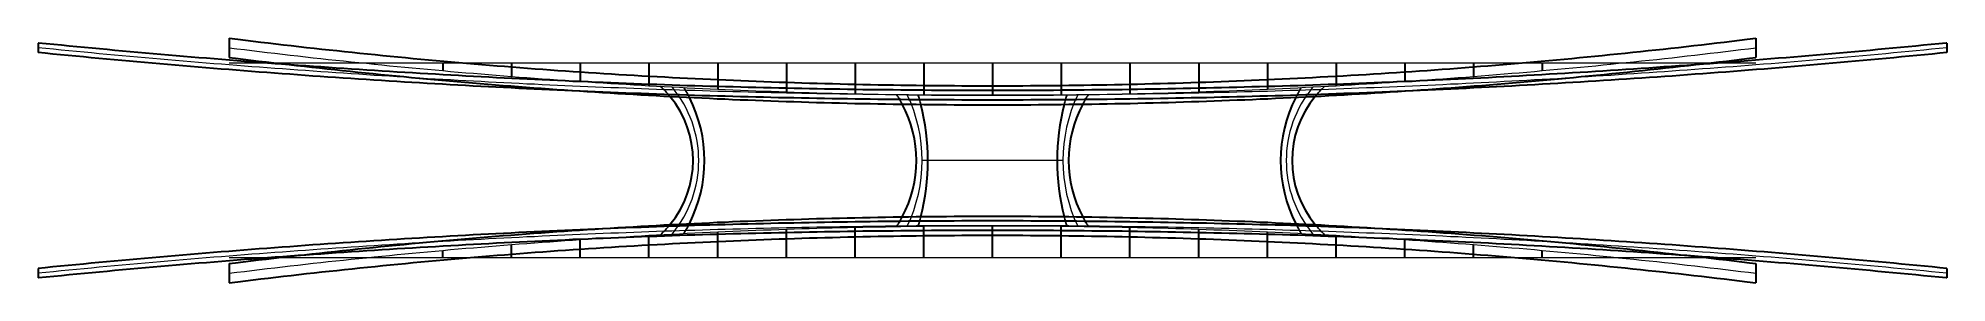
# Model space of a CAD drawing. Extents: x -2611510 to 954358, y -247163 to 181535.
# Drawn here: x -2611510.2 to -2611260.2, y -44072.7 to -44040.7 of the extents above; entities that cross this region are included whole.
import ezdxf

# ---------------------------------------------------------------- set-up
doc = ezdxf.new("R2010")
doc.units = 0
doc.linetypes.add('CENTER', pattern=[2, 1.25, -0.25, 0.25, -0.25])
doc.linetypes.add('DASH', pattern=[0.35, 0.25, -0.1])
doc.layers.add('地铁', color=4, linetype='Continuous')
for name, color, linetype, lineweight in [('文字', 7, 'Continuous', 15), ('桥 中心线', 5, 'CENTER', 15), ('桥 构造粗实', 1, 'Continuous', 30)]:
    doc.layers.add(name, color=color, linetype=linetype, lineweight=lineweight)

# ---------------------------------------------------------------- blocks, each defined once
blk = doc.blocks.new('天津2000地铁')
blk.add_xline((-17953.7596, -215332.12965), (-0.996537205518, 0.083148048789))
blk.add_xline((-17953.7596, -215332.12965), (-0.996537205518, 0.083148048789))
at = {"layer": '地铁', "color": 8, "linetype": 'DASH', "ltscale": 10000}
for p, q in [((-1.78222, 39.80946), (-1.7107, 40.23787)), ((-1.43696, 39.75204), (-1.36073, 40.20867)), ((-1.94628, 38.81913), (-1.78222, 39.80946)), ((-1.60095, 38.76214), (-1.43696, 39.75204)), ((3.98854, 38.8498), (4.13877, 39.7498)), ((4.33379, 38.79238), (4.48874, 39.7206)), ((3.82565, 37.8666), (3.98854, 38.8498)), ((4.17098, 37.80961), (4.33379, 38.79238)), ((49.88659, 35.49175), (49.87985, 35.93331)), ((50.23655, 35.49681), (50.23033, 35.90406)), ((50.25098, 34.49916), (50.23655, 35.49681)), ((49.90101, 34.49439), (49.88659, 35.49175)), ((55.75047, 34.5742), (55.73788, 35.44453)), ((56.10043, 34.57897), (56.08834, 35.41529)), ((56.11411, 33.57646), (56.10043, 34.57897)), ((55.76414, 33.57198), (55.75047, 34.5742)), ((50.26459, 33.50157), (50.25098, 34.49916)), ((49.91462, 33.49709), (49.90101, 34.49439)), ((56.12695, 32.57386), (56.11411, 33.57646)), ((55.77697, 32.56969), (55.76414, 33.57198)), ((50.27736, 32.50402), (50.26459, 33.50157)), ((49.92739, 32.49984), (49.91462, 33.49709)), ((56.13892, 31.57119), (56.12695, 32.57386)), ((55.78894, 31.56732), (55.77697, 32.56969)), ((50.28927, 31.50653), (50.27736, 32.50402)), ((49.9393, 31.50266), (49.92739, 32.49984)), ((56.15, 30.56843), (56.13892, 31.57119)), ((55.80002, 30.56488), (55.78894, 31.56732)), ((50.3003, 30.50909), (50.28927, 31.50653)), ((49.95032, 30.50554), (49.9393, 31.50266)), ((56.16017, 29.56559), (56.15, 30.56843)), ((55.81018, 29.56237), (55.80002, 30.56488)), ((50.31042, 29.51171), (50.3003, 30.50909)), ((49.96043, 29.50848), (49.95032, 30.50554)), ((56.16941, 28.56268), (56.16017, 29.56559)), ((55.81942, 28.55979), (55.81018, 29.56237)), ((50.31961, 28.51437), (50.31042, 29.51171)), ((49.96962, 28.51148), (49.96043, 29.50848)), ((56.17769, 27.55968), (56.16941, 28.56268)), ((55.8277, 27.55713), (55.81942, 28.55979)), ((50.32784, 27.5171), (50.31961, 28.51437)), ((49.97785, 27.51455), (49.96962, 28.51148)), ((56.18497, 26.55971), (56.17769, 27.55968)), ((55.83498, 26.55716), (55.8277, 27.55713)), ((50.33511, 26.51867), (50.32784, 27.5171)), ((49.98512, 26.51612), (49.97785, 27.51455)), ((56.19128, 25.55504), (56.18499, 26.55661)), ((55.84128, 25.55302), (55.83499, 26.55441)), ((50.34137, 25.5213), (50.33511, 26.51832)), ((49.99138, 25.51928), (49.98512, 26.51612)), ((56.19655, 24.55185), (56.19128, 25.55504)), ((55.84655, 24.55019), (55.84128, 25.55302)), ((50.34662, 24.52416), (50.34137, 25.5213)), ((49.99662, 24.5225), (49.99138, 25.51928)), ((55.85078, 23.5473), (55.84655, 24.55019)), ((56.20078, 23.54858), (56.19655, 24.55185)), ((50.35082, 23.52707), (50.34662, 24.52416)), ((50.00082, 23.52578), (49.99662, 24.5225)), ((56.20393, 22.54524), (56.20078, 23.54858)), ((55.85393, 22.54433), (55.85078, 23.5473)), ((50.00395, 22.52914), (50.00082, 23.52578)), ((50.35395, 22.53004), (50.35082, 23.52707)), ((56.20599, 21.54183), (56.20393, 22.54524)), ((55.85599, 21.5413), (55.85393, 22.54433)), ((50.356, 21.53308), (50.35395, 22.53004)), ((50.006, 21.53255), (50.00395, 22.52914)), ((55.85693, 20.53821), (55.85599, 21.5413)), ((56.20693, 20.53834), (56.20599, 21.54183)), ((50.00693, 20.53604), (50.006, 21.53255)), ((50.35693, 20.53617), (50.356, 21.53308)), ((55.85673, 19.53505), (55.85693, 20.53821)), ((56.20673, 19.53478), (56.20693, 20.53834)), ((50.00673, 19.5396), (50.00693, 20.53604)), ((50.35673, 19.53933), (50.35693, 20.53617)), ((50.00538, 18.54323), (50.00673, 19.5396)), ((50.35538, 18.54255), (50.35673, 19.53933)), ((55.85537, 18.53184), (55.85673, 19.53505)), ((56.20537, 18.53115), (56.20673, 19.53478)), ((50.00285, 17.54693), (50.00538, 18.54323)), ((50.35285, 17.54583), (50.35538, 18.54255)), ((55.85283, 17.52856), (55.85537, 18.53184)), ((56.20282, 17.52746), (56.20537, 18.53115)), ((49.99912, 16.55071), (50.00285, 17.54693)), ((50.34912, 16.54918), (50.35285, 17.54583)), ((55.84907, 16.52522), (55.85283, 17.52856)), ((56.19907, 16.5237), (56.20282, 17.52746)), ((49.99417, 15.55455), (49.99912, 16.55071)), ((50.34417, 15.55259), (50.34912, 16.54918)), ((55.84408, 15.52184), (55.84907, 16.52522)), ((56.19408, 15.51988), (56.19907, 16.5237)), ((-7.23224, 1.29891), (-7.11529, 2.29397)), ((-6.88461, 1.25827), (-6.76768, 2.25311)), ((-1.42181, 0.6196), (-1.30528, 1.61109)), ((-1.07418, 0.57896), (-0.95767, 1.57023)), ((-7.34819, 0.30186), (-7.23224, 1.29891)), ((-7.00051, 0.26164), (-6.88461, 1.25827)), ((-1.53694, -0.37038), (-1.42181, 0.6196)), ((-1.18926, -0.4106), (-1.07418, 0.57896)), ((-7.46293, -0.69526), (-7.34819, 0.30186)), ((-7.1152, -0.73506), (-7.00051, 0.26164)), ((-1.65088, -1.36057), (-1.53694, -0.37038)), ((-1.30315, -1.40037), (-1.18926, -0.4106)), ((-7.57648, -1.69244), (-7.46293, -0.69526)), ((-7.2287, -1.73184), (-7.1152, -0.73506)), ((-1.76366, -2.35095), (-1.65088, -1.36057)), ((-1.41588, -2.39035), (-1.30315, -1.40037)), ((-7.68887, -2.68968), (-7.57648, -1.69244)), ((-7.34104, -2.72868), (-7.2287, -1.73184)), ((-1.87529, -3.34152), (-1.76366, -2.35095)), ((-1.52747, -3.38052), (-1.41588, -2.39035)), ((-7.80011, -3.68699), (-7.68887, -2.68968)), ((-7.45225, -3.72559), (-7.34104, -2.72868)), ((-1.98581, -4.33228), (-1.87529, -3.34152)), ((-1.63795, -4.37089), (-1.52747, -3.38052)), ((-7.91024, -4.68434), (-7.80011, -3.68699)), ((-7.56233, -4.72257), (-7.45225, -3.72559)), ((-2.09523, -5.32323), (-1.98581, -4.33228)), ((-1.74733, -5.36145), (-1.63795, -4.37089)), ((-8.01927, -5.68175), (-7.91024, -4.68434)), ((-7.67133, -5.71959), (-7.56233, -4.72257)), ((-2.20358, -6.31436), (-2.09523, -5.32323)), ((-1.85563, -6.3522), (-1.74733, -5.36145)), ((-8.12723, -6.6792), (-8.01927, -5.68175)), ((-7.77925, -6.71668), (-7.67133, -5.71959)), ((-2.31087, -7.30566), (-2.20358, -6.31436)), ((-1.96289, -7.34314), (-1.85563, -6.3522)), ((-8.23414, -7.67669), (-8.12723, -6.6792)), ((-7.88612, -7.71381), (-7.77925, -6.71668)), ((-2.41714, -8.29714), (-2.31087, -7.30566)), ((-2.06911, -8.33426), (-1.96289, -7.34314)), ((-8.34019, -8.67576), (-8.23414, -7.67669)), ((-7.99211, -8.71236), (-7.88612, -7.71381)), ((-2.52223, -9.28724), (-2.41714, -8.29714)), ((-2.17417, -9.32401), (-2.06911, -8.33426)), ((-8.44506, -9.67329), (-8.34019, -8.67576)), ((-8.09694, -9.70955), (-7.99211, -8.71236)), ((-2.62653, -10.27926), (-2.52223, -9.28724)), ((-2.27841, -10.31552), (-2.17417, -9.32401)), ((-8.54895, -10.67086), (-8.44506, -9.67329)), ((-8.2008, -10.70678), (-8.09694, -9.70955)), ((-2.72984, -11.27127), (-2.62653, -10.27926)), ((-2.38169, -11.3072), (-2.27841, -10.31552)), ((-8.65188, -11.66845), (-8.54895, -10.67086)), ((-8.30369, -11.70405), (-8.2008, -10.70678)), ((-2.83222, -12.26344), (-2.72984, -11.27127)), ((-2.48403, -12.29904), (-2.38169, -11.3072)), ((-8.75387, -12.66607), (-8.65188, -11.66845)), ((-8.40566, -12.70135), (-8.30369, -11.70405)), ((-2.93367, -13.25577), (-2.83222, -12.26344)), ((-2.58545, -13.29105), (-2.48403, -12.29904)), ((-8.85495, -13.66371), (-8.75387, -12.66607)), ((-8.5067, -13.69868), (-8.40566, -12.70135)), ((-3.03423, -14.24825), (-2.93367, -13.25577)), ((-2.68598, -14.28322), (-2.58545, -13.29105)), ((-8.95514, -14.66137), (-8.85495, -13.66371)), ((-8.60686, -14.69604), (-8.5067, -13.69868)), ((-3.13392, -15.24088), (-3.03423, -14.24825)), ((-2.78564, -15.27556), (-2.68598, -14.28322)), ((-9.05446, -15.65904), (-8.95514, -14.66137)), ((-8.70615, -15.69342), (-8.60686, -14.69604)), ((-3.23275, -16.23366), (-3.13392, -15.24088)), ((-2.88444, -16.26804), (-2.78564, -15.27556)), ((-9.15293, -16.65673), (-9.05446, -15.65904)), ((-8.8046, -16.69083), (-8.70615, -15.69342)), ((-3.33076, -17.22659), (-3.23275, -16.23366)), ((-2.98242, -17.26068), (-2.88444, -16.26804)), ((-9.25058, -17.65443), (-9.15293, -16.65673)), ((-8.90222, -17.68825), (-8.8046, -16.69083)), ((-3.42795, -18.21966), (-3.33076, -17.22659)), ((-3.07959, -18.25347), (-2.98242, -17.26068)), ((-9.34743, -18.65214), (-9.25058, -17.65443)), ((-8.99905, -18.68568), (-8.90222, -17.68825)), ((-3.52437, -19.21286), (-3.42795, -18.21966)), ((-3.17598, -19.24641), (-3.07959, -18.25347)), ((-9.44351, -19.64985), (-9.34743, -18.65214)), ((-9.09509, -19.68313), (-8.99905, -18.68568)), ((49.00596, -19.91284), (49.05534, -18.91596)), ((49.35552, -19.93037), (49.40491, -18.93328)), ((54.84862, -20.20583), (54.89818, -19.20536)), ((-3.62002, -20.2062), (-3.52437, -19.21286)), ((55.19818, -20.22335), (55.24775, -19.22268)), ((-3.27161, -20.23949), (-3.17598, -19.24641)), ((-9.53883, -20.64756), (-9.44351, -19.64985)), ((-9.19039, -20.68059), (-9.09509, -19.68313)), ((48.95546, -20.90779), (49.00596, -19.91284)), ((49.305, -20.92574), (49.35552, -19.93037)), ((-3.71494, -21.19968), (-3.62002, -20.2062)), ((54.79776, -21.20788), (54.84862, -20.20583)), ((55.1473, -21.22583), (55.19818, -20.22335)), ((-3.3665, -21.23271), (-3.27161, -20.23949)), ((-9.63341, -21.64527), (-9.53883, -20.64756)), ((-9.28495, -21.67806), (-9.19039, -20.68059)), ((48.90375, -21.90275), (48.95546, -20.90779)), ((49.25327, -21.92112), (49.305, -20.92574)), ((-3.80914, -22.19329), (-3.71494, -21.19968)), ((54.74569, -22.20981), (54.79776, -21.20788)), ((55.09521, -22.22818), (55.1473, -21.22583)), ((-3.46067, -22.22608), (-3.3665, -21.23271)), ((-9.72729, -22.64298), (-9.63341, -21.64527)), ((-9.3788, -22.67553), (-9.28495, -21.67806)), ((48.85086, -22.89771), (48.90375, -21.90275)), ((49.20036, -22.91649), (49.25327, -21.92112)), ((-3.90264, -23.18702), (-3.80914, -22.19329)), ((54.69244, -23.21161), (54.74569, -22.20981)), ((-3.55416, -23.21957), (-3.46067, -22.22608)), ((55.04193, -23.23039), (55.09521, -22.22818)), ((-9.82048, -23.64068), (-9.72729, -22.64298)), ((-9.47197, -23.673), (-9.3788, -22.67553)), ((48.79682, -23.89269), (48.85086, -22.89771)), ((49.1463, -23.91187), (49.20036, -22.91649)), ((-3.99547, -24.18089), (-3.90264, -23.18702)), ((54.63803, -24.21329), (54.69244, -23.21161)), ((-3.64697, -24.21321), (-3.55416, -23.21957)), ((54.9875, -24.23247), (55.04193, -23.23039)), ((-9.913, -24.63837), (-9.82048, -23.64068)), ((-9.56448, -24.67047), (-9.47197, -23.673)), ((48.74164, -24.88767), (48.79682, -23.89269)), ((49.0911, -24.90725), (49.1463, -23.91187)), ((-4.08765, -25.17487), (-3.99547, -24.18089)), ((-3.73913, -25.20697), (-3.64697, -24.21321)), ((54.58249, -25.21485), (54.63803, -24.21329)), ((54.93194, -25.23442), (54.9875, -24.23247)), ((-10.00488, -25.63605), (-9.913, -24.63837)), ((-9.65634, -25.66793), (-9.56448, -24.67047)), ((48.68535, -25.88267), (48.74164, -24.88767)), ((49.03478, -25.90263), (49.0911, -24.90725)), ((-4.17921, -26.16898), (-4.08765, -25.17487)), ((-3.83066, -26.20086), (-3.73913, -25.20697)), ((54.52583, -26.21628), (54.58249, -25.21485)), ((54.87526, -26.23624), (54.93194, -25.23442)), ((-10.09615, -26.63371), (-10.00488, -25.63605)), ((-9.74759, -26.66539), (-9.65634, -25.66793)), ((48.62797, -26.87767), (48.68535, -25.88267)), ((48.97738, -26.898), (49.03478, -25.90263)), ((-4.27016, -27.1632), (-4.17921, -26.16898)), ((-3.9216, -27.19488), (-3.83066, -26.20086)), ((54.46809, -27.21758), (54.52583, -26.21628)), ((54.8175, -27.23792), (54.87526, -26.23624)), ((-10.18682, -27.63136), (-10.09615, -26.63371)), ((-9.83824, -27.66284), (-9.74759, -26.66539)), ((48.56953, -27.87267), (48.62797, -26.87767)), ((48.91891, -27.89338), (48.97738, -26.898)), ((-4.36053, -28.15754), (-4.27016, -27.1632)), ((-4.01195, -28.18902), (-3.9216, -27.19488)), ((54.40928, -28.21876), (54.46809, -27.21758)), ((54.75867, -28.23947), (54.8175, -27.23792)), ((-10.27691, -28.62899), (-10.18682, -27.63136)), ((-9.92832, -28.66028), (-9.83824, -27.66284)), ((48.51004, -28.86769), (48.56953, -27.87267)), ((48.8594, -28.88876), (48.91891, -27.89338)), ((-4.45034, -29.15199), (-4.36053, -28.15754)), ((-4.10174, -29.18328), (-4.01195, -28.18902)), ((54.34943, -29.21982), (54.40928, -28.21876)), ((54.6988, -29.24089), (54.75867, -28.23947)), ((-10.36646, -29.6266), (-10.27691, -28.62899)), ((-10.01785, -29.65771), (-9.92832, -28.66028)), ((48.44952, -29.86272), (48.51004, -28.86769)), ((48.79886, -29.88431), (48.8594, -28.88876)), ((-4.53961, -30.14655), (-4.45034, -29.15199)), ((-4.191, -30.17766), (-4.10174, -29.18328)), ((54.28864, -30.21938), (54.34943, -29.21982)), ((54.638, -30.24062), (54.6988, -29.24089)), ((-10.45548, -30.62419), (-10.36646, -29.6266)), ((-10.10685, -30.65512), (-10.01785, -29.65771)), ((48.38811, -30.85624), (48.44952, -29.86272)), ((48.73742, -30.87818), (48.79886, -29.88431)), ((-4.62837, -31.14123), (-4.53961, -30.14655)), ((-4.27974, -31.17216), (-4.191, -30.17766)), ((54.22661, -31.2229), (54.28847, -30.22212)), ((54.57592, -31.24484), (54.63781, -30.24372)), ((-10.54399, -31.62175), (-10.45548, -30.62419)), ((-10.19535, -31.65252), (-10.10685, -30.65512)), ((48.32562, -31.85132), (48.38811, -30.85624)), ((48.67491, -31.87359), (48.73742, -30.87818)), ((-4.71664, -32.13601), (-4.62837, -31.14123)), ((-4.36799, -32.16677), (-4.27974, -31.17216)), ((54.16376, -32.22355), (54.22661, -31.2229)), ((54.51305, -32.24582), (54.57592, -31.24484)), ((-10.63202, -32.61928), (-10.54399, -31.62175)), ((-10.28336, -32.64989), (-10.19535, -31.65252)), ((48.26217, -32.84641), (48.32562, -31.85132)), ((48.61144, -32.86901), (48.67491, -31.87359)), ((-4.80444, -33.13089), (-4.71664, -32.13601)), ((-4.45578, -33.1615), (-4.36799, -32.16677)), ((54.09997, -33.22408), (54.16376, -32.22355)), ((54.44924, -33.24668), (54.51305, -32.24582)), ((-10.71959, -33.61679), (-10.63202, -32.61928)), ((-10.37092, -33.64724), (-10.28336, -32.64989)), ((48.1978, -33.84152), (48.26217, -32.84641)), ((48.54705, -33.86443), (48.61144, -32.86901)), ((-4.89179, -34.12588), (-4.80444, -33.13089)), ((-4.54311, -34.15633), (-4.45578, -33.1615)), ((54.03525, -34.22449), (54.09997, -33.22408)), ((54.3845, -34.24741), (54.44924, -33.24668)), ((-10.80673, -34.61425), (-10.71959, -33.61679)), ((-10.45804, -34.64457), (-10.37092, -33.64724)), ((48.13251, -34.83663), (48.1978, -33.84152)), ((48.48174, -34.85985), (48.54705, -33.86443)), ((-4.97871, -35.12096), (-4.89179, -34.12588)), ((-4.63003, -35.15128), (-4.54311, -34.15633)), ((53.96962, -35.22478), (54.03525, -34.22449)), ((54.31885, -35.248), (54.3845, -34.24741)), ((-10.89345, -35.61169), (-10.80673, -34.61425)), ((-10.54475, -35.64187), (-10.45804, -34.64457)), ((48.06634, -35.83175), (48.13251, -34.83663)), ((48.41555, -35.85528), (48.48174, -34.85985)), ((-5.06524, -36.11614), (-4.97871, -35.12096)), ((-4.71654, -36.14633), (-4.63003, -35.15128)), ((53.90311, -36.22495), (53.96962, -35.22478)), ((54.25232, -36.24847), (54.31885, -35.248)), ((-10.97978, -36.60909), (-10.89345, -35.61169)), ((-10.63107, -36.63914), (-10.54475, -35.64187)), ((47.9993, -36.82689), (48.06634, -35.83175)), ((48.34849, -36.85071), (48.41555, -35.85528)), ((-5.15138, -37.11142), (-5.06524, -36.11614)), ((-4.80268, -37.14148), (-4.71654, -36.14633)), ((53.83574, -37.22499), (53.90311, -36.22495)), ((54.18493, -37.24881), (54.25232, -36.24847)), ((-11.06574, -37.60645), (-10.97978, -36.60909)), ((-10.71702, -37.63638), (-10.63107, -36.63914)), ((47.93143, -37.82204), (47.9993, -36.82689)), ((48.2806, -37.84615), (48.34849, -36.85071)), ((-5.23717, -38.1068), (-5.15138, -37.11142)), ((-4.88845, -38.13673), (-4.80268, -37.14148)), ((53.76754, -38.22492), (53.83574, -37.22499)), ((54.11671, -38.24902), (54.18493, -37.24881)), ((-11.15135, -38.60377), (-11.06574, -37.60645)), ((-10.80262, -38.63359), (-10.71702, -37.63638)), ((47.86273, -38.81721), (47.93143, -37.82204)), ((48.21188, -38.84159), (48.2806, -37.84615)), ((-5.32263, -39.10226), (-5.23717, -38.1068)), ((-4.9739, -39.13208), (-4.88845, -38.13673)), ((53.69852, -39.22473), (53.76754, -38.22492)), ((54.04767, -39.24911), (54.11671, -38.24902)), ((-11.23664, -39.60104), (-11.15135, -38.60377)), ((-10.8879, -39.63076), (-10.80262, -38.63359)), ((47.79324, -39.81239), (47.86273, -38.81721)), ((48.14237, -39.83704), (48.21188, -38.84159)), ((-5.40777, -40.09781), (-5.32263, -39.10226)), ((-5.05903, -40.12753), (-4.9739, -39.13208)), ((53.62871, -40.22442), (53.69852, -39.22473)), ((53.97784, -40.24907), (54.04767, -39.24911)), ((-11.32163, -40.59827), (-11.23664, -39.60104)), ((-10.97289, -40.6279), (-10.8879, -39.63076)), ((47.72297, -40.80759), (47.79324, -39.81239)), ((48.07208, -40.8325), (48.14237, -39.83704)), ((-5.49263, -41.09345), (-5.40777, -40.09781)), ((-5.14388, -41.12308), (-5.05903, -40.12753)), ((53.55813, -41.22399), (53.62871, -40.22442)), ((53.90724, -41.2489), (53.97784, -40.24907)), ((-11.40634, -41.59545), (-11.32163, -40.59827)), ((-11.05759, -41.62499), (-10.97289, -40.6279)), ((47.65195, -41.8028), (47.72297, -40.80759)), ((48.00104, -41.82797), (48.07208, -40.8325)), ((-5.57721, -42.08918), (-5.49263, -41.09345)), ((-5.22846, -42.11872), (-5.14388, -41.12308)), ((53.48681, -42.22345), (53.55813, -41.22399)), ((53.8359, -42.24862), (53.90724, -41.2489)), ((-11.4908, -42.59259), (-11.40634, -41.59545)), ((-11.14204, -42.62205), (-11.05759, -41.62499)), ((47.5802, -42.79803), (47.65195, -41.8028)), ((47.92928, -42.82345), (48.00104, -41.82797)), ((-5.66156, -43.08499), (-5.57721, -42.08918)), ((-5.3128, -43.11445), (-5.22846, -42.11872)), ((53.41476, -43.22279), (53.48681, -42.22345)), ((53.76384, -43.24821), (53.8359, -42.24862)), ((-11.57502, -43.58967), (-11.4908, -42.59259)), ((-11.22626, -43.61906), (-11.14204, -42.62205)), ((47.50775, -43.79329), (47.5802, -42.79803)), ((47.85681, -43.81894), (47.92928, -42.82345)), ((-5.74568, -44.08088), (-5.66156, -43.08499)), ((-5.39692, -44.11027), (-5.3128, -43.11445)), ((53.34202, -44.22202), (53.41476, -43.22279)), ((53.69108, -44.24767), (53.76384, -43.24821)), ((-11.65904, -44.5867), (-11.57502, -43.58967)), ((-11.31027, -44.61603), (-11.22626, -43.61906)), ((47.43461, -44.78856), (47.50775, -43.79329)), ((47.78365, -44.81444), (47.85681, -43.81894)), ((-5.82961, -45.07685), (-5.74568, -44.08088)), ((-5.48084, -45.10618), (-5.39692, -44.11027)), ((53.26859, -45.22114), (53.34202, -44.22202)), ((53.61764, -45.24702), (53.69108, -44.24767)), ((-11.74286, -45.58368), (-11.65904, -44.5867)), ((-11.39409, -45.61295), (-11.31027, -44.61603)), ((47.36081, -45.78386), (47.43461, -44.78856)), ((47.70984, -45.80996), (47.78365, -44.81444)), ((-5.91336, -46.0729), (-5.82961, -45.07685)), ((-5.56458, -46.10217), (-5.48084, -45.10618)), ((53.19452, -46.22015), (53.26859, -45.22114)), ((53.54354, -46.24625), (53.61764, -45.24702)), ((-11.82653, -46.5806), (-11.74286, -45.58368)), ((-11.47775, -46.60982), (-11.39409, -45.61295)), ((47.28637, -46.77917), (47.36081, -45.78386)), ((47.63538, -46.80549), (47.70984, -45.80996)), ((-5.99695, -47.06902), (-5.91336, -46.0729)), ((-5.64817, -47.09824), (-5.56458, -46.10217)), ((53.11981, -47.21905), (53.19452, -46.22015)), ((53.46882, -47.24536), (53.54354, -46.24625)), ((-11.91005, -47.57746), (-11.82653, -46.5806)), ((-11.56127, -47.60664), (-11.47775, -46.60982)), ((47.21132, -47.77452), (47.28637, -46.77917)), ((47.56031, -47.80104), (47.63538, -46.80549)), ((-6.08042, -48.06522), (-5.99695, -47.06902)), ((-5.73164, -48.0944), (-5.64817, -47.09824)), ((53.0445, -48.21784), (53.11981, -47.21905)), ((53.39349, -48.24436), (53.46882, -47.24536)), ((-11.99345, -48.57425), (-11.91005, -47.57746)), ((-11.64467, -48.6034), (-11.56127, -47.60664)), ((47.13567, -48.76988), (47.21132, -47.77452)), ((47.48465, -48.79661), (47.56031, -47.80104)), ((-6.16378, -49.06149), (-6.08042, -48.06522)), ((-5.81499, -49.09064), (-5.73164, -48.0944)), ((52.9686, -49.21652), (53.0445, -48.21784)), ((53.31758, -49.24324), (53.39349, -48.24436)), ((-12.07676, -49.57099), (-11.99345, -48.57425)), ((-11.72797, -49.60012), (-11.64467, -48.6034)), ((47.05945, -49.76528), (47.13567, -48.76988)), ((47.40842, -49.79219), (47.48465, -48.79661)), ((-6.24705, -50.05783), (-6.16378, -49.06149)), ((-5.89826, -50.08695), (-5.81499, -49.09064)), ((52.89214, -50.2151), (52.9686, -49.21652)), ((53.2411, -50.24201), (53.31758, -49.24324)), ((-12.15999, -50.56766), (-12.07676, -49.57099)), ((-11.8112, -50.59677), (-11.72797, -49.60012)), ((46.98269, -50.7607), (47.05945, -49.76528)), ((47.33164, -50.7878), (47.40842, -49.79219)), ((-6.33026, -51.05423), (-6.24705, -50.05783)), ((-5.98147, -51.08334), (-5.89826, -50.08695)), ((52.81513, -51.21357), (52.89214, -50.2151)), ((53.16408, -51.24066), (53.2411, -50.24201)), ((-12.24317, -51.56427), (-12.15999, -50.56766)), ((-11.89438, -51.59337), (-11.8112, -50.59677)), ((46.9054, -51.75616), (46.98269, -50.7607)), ((47.25433, -51.78343), (47.33164, -50.7878)), ((-6.41343, -52.05071), (-6.33026, -51.05423)), ((-6.06464, -52.07981), (-5.98147, -51.08334)), ((52.73761, -52.21194), (52.81513, -51.21357)), ((53.08655, -52.23921), (53.16408, -51.24066)), ((-12.32632, -52.56082), (-12.24317, -51.56427)), ((-11.97753, -52.58992), (-11.89438, -51.59337)), ((46.8276, -52.75164), (46.9054, -51.75616)), ((47.17652, -52.77908), (47.25433, -51.78343)), ((-6.49658, -53.04723), (-6.41343, -52.05071)), ((-6.14779, -53.07633), (-6.06464, -52.07981)), ((52.6596, -53.21021), (52.73761, -52.21194)), ((53.00852, -53.23764), (53.08655, -52.23921)), ((-48.09917, -481.30166), (-12.32632, -52.56082)), ((-47.75084, -481.33625), (-11.97753, -52.58992)), ((46.74932, -53.74716), (46.8276, -52.75164)), ((47.09823, -53.77475), (47.17652, -52.77908)), ((-42.27708, -481.87982), (-6.49658, -53.04723)), ((-41.92875, -481.91441), (-6.14779, -53.07633)), ((52.58111, -54.20838), (52.6596, -53.21021)), ((52.93002, -54.23597), (53.00852, -53.23764)), ((46.67059, -54.74271), (46.74932, -53.74716)), ((47.01949, -54.77046), (47.09823, -53.77475)), ((52.50218, -55.20645), (52.58111, -54.20838)), ((52.85108, -55.23419), (52.93002, -54.23597)), ((46.59142, -55.7383), (46.67059, -54.74271)), ((46.94031, -55.76619), (47.01949, -54.77046)), ((52.42282, -56.20442), (52.50218, -55.20645)), ((52.77171, -56.23231), (52.85108, -55.23419)), ((46.51184, -56.73393), (46.59142, -55.7383)), ((46.86071, -56.76195), (46.94031, -55.76619)), ((52.34306, -57.2023), (52.42282, -56.20442)), ((52.69193, -57.23032), (52.77171, -56.23231)), ((46.43186, -57.72959), (46.51184, -56.73393)), ((46.78073, -57.75774), (46.86071, -56.76195)), ((52.26291, -58.20009), (52.34306, -57.2023)), ((52.61178, -58.22824), (52.69193, -57.23032)), ((46.35152, -58.7253), (46.43186, -57.72959)), ((46.70038, -58.75357), (46.78073, -57.75774)), ((52.18241, -59.19778), (52.26291, -58.20009)), ((52.53127, -59.22605), (52.61178, -58.22824)), ((46.27084, -59.72105), (46.35152, -58.7253)), ((46.61968, -59.74943), (46.70038, -58.75357)), ((52.10157, -60.19539), (52.18241, -59.19778)), ((52.45042, -60.22377), (52.53127, -59.22605)), ((46.18983, -60.71685), (46.27084, -59.72105)), ((46.53867, -60.74533), (46.61968, -59.74943)), ((52.02042, -61.19291), (52.10157, -60.19539)), ((52.36926, -61.22139), (52.45042, -60.22377)), ((46.10852, -61.71269), (46.18983, -60.71685)), ((46.45735, -61.74126), (46.53867, -60.74533)), ((51.93899, -62.19034), (52.02042, -61.19291)), ((52.28782, -62.21891), (52.36926, -61.22139)), ((46.02693, -62.70858), (46.10852, -61.71269)), ((46.37576, -62.73724), (46.45735, -61.74126)), ((51.85728, -63.18768), (51.93899, -62.19034)), ((52.2061, -63.21635), (52.28782, -62.21891)), ((45.94509, -63.70451), (46.02693, -62.70858)), ((46.29391, -63.73326), (46.37576, -62.73724)), ((51.77533, -64.18495), (51.85728, -63.18768)), ((52.12415, -64.21369), (52.2061, -63.21635)), ((45.86302, -64.7005), (45.94509, -63.70451)), ((46.21183, -64.72932), (46.29391, -63.73326)), ((51.69316, -65.18213), (51.77533, -64.18495)), ((52.04197, -65.21094), (52.12415, -64.21369)), ((45.78074, -65.69655), (45.86302, -64.7005)), ((46.12954, -65.72543), (46.21183, -64.72932)), ((51.61079, -66.17923), (51.69316, -65.18213)), ((51.9596, -66.20811), (52.04197, -65.21094)), ((45.69827, -66.69265), (45.78074, -65.69655)), ((46.04707, -66.72158), (46.12954, -65.72543)), ((51.52824, -67.17626), (51.61079, -66.17923)), ((51.87704, -67.20519), (51.9596, -66.20811)), ((45.61563, -67.6888), (45.69827, -66.69265)), ((45.96443, -67.71778), (46.04707, -66.72158)), ((51.44554, -68.17321), (51.52824, -67.17626)), ((51.79434, -68.20219), (51.87704, -67.20519)), ((45.53286, -68.68502), (45.61563, -67.6888)), ((45.88165, -68.71404), (45.96443, -67.71778)), ((51.36271, -69.17009), (51.44554, -68.17321)), ((51.71151, -69.19911), (51.79434, -68.20219)), ((45.44996, -69.68129), (45.53286, -68.68502)), ((45.79876, -69.71035), (45.88165, -68.71404)), ((51.27977, -70.16689), (51.36271, -69.17009)), ((51.62857, -70.19594), (51.71151, -69.19911)), ((45.36697, -70.67763), (45.44996, -69.68129)), ((45.71576, -70.70671), (45.79876, -69.71035)), ((51.19675, -71.16363), (51.27977, -70.16689)), ((51.54554, -71.1927), (51.62857, -70.19594)), ((45.28391, -71.67403), (45.36697, -70.67763)), ((45.6327, -71.70313), (45.71576, -70.70671)), ((51.11366, -72.1603), (51.19675, -71.16363)), ((51.46245, -72.18939), (51.54554, -71.1927)), ((45.20079, -72.6705), (45.28391, -71.67403)), ((45.54958, -72.6996), (45.6327, -71.70313)), ((51.03054, -73.1569), (51.11366, -72.1603)), ((51.37932, -73.186), (51.46245, -72.18939)), ((45.11765, -73.66703), (45.20079, -72.6705)), ((45.46644, -73.69613), (45.54958, -72.6996)), ((50.94739, -74.15344), (51.03054, -73.1569)), ((51.29618, -74.18255), (51.37932, -73.186)), ((10.61933, -487.13266), (45.11765, -73.66703)), ((10.96766, -487.16725), (45.46644, -73.69613)), ((16.44142, -487.71082), (50.94739, -74.15344)), ((16.78975, -487.74541), (51.29618, -74.18255)), ((-33.58805, -381.95034), (19.02912, -386.34056)), ((-33.60883, -382.19948), (19.00833, -386.58969)), ((-33.82918, -384.8403), (18.78799, -389.23052)), ((-33.84996, -385.08943), (18.7672, -389.47965)), ((-45.40484, -449.00997), (-45.32169, -448.01336)), ((-45.05605, -449.03907), (-44.9729, -448.04246)), ((-39.57508, -449.49623), (-39.49195, -448.49976)), ((-39.2263, -449.52532), (-39.14316, -448.52886)), ((-45.48797, -450.00666), (-45.40484, -449.00997)), ((-45.13918, -450.03574), (-45.05605, -449.03907)), ((-39.65819, -450.49264), (-39.57508, -449.49623)), ((-39.3094, -450.52171), (-39.2263, -449.52532)), ((-45.57106, -451.00343), (-45.48797, -450.00666)), ((-45.22227, -451.03248), (-45.13918, -450.03574)), ((-39.74125, -451.48899), (-39.65819, -450.49264)), ((-39.39246, -451.51804), (-39.3094, -450.52171)), ((-45.65409, -452.00027), (-45.57106, -451.00343)), ((-45.3053, -452.02929), (-45.22227, -451.03248)), ((-39.82423, -452.48527), (-39.74125, -451.48899)), ((-39.47544, -452.51429), (-39.39246, -451.51804)), ((-45.73703, -452.99719), (-45.65409, -452.00027)), ((-45.38823, -453.02617), (-45.3053, -452.02929)), ((-39.90711, -453.4815), (-39.82423, -452.48527)), ((-39.55831, -453.51048), (-39.47544, -452.51429)), ((13.40025, -453.80304), (13.48339, -452.80658)), ((13.74903, -453.83215), (13.83218, -452.83568)), ((-45.81985, -453.9942), (-45.73703, -452.99719)), ((-45.47105, -454.02313), (-45.38823, -453.02617)), ((19.22998, -454.28961), (19.31313, -453.29301)), ((19.57876, -454.31872), (19.66192, -453.32212)), ((-39.98987, -454.47768), (-39.90711, -453.4815)), ((-39.64106, -454.50661), (-39.55831, -453.51048)), ((13.31708, -454.79944), (13.40025, -453.80304)), ((13.66587, -454.82856), (13.74903, -453.83215)), ((-45.90254, -454.9913), (-45.81985, -453.9942)), ((-45.55373, -455.02016), (-45.47105, -454.02313)), ((19.14679, -455.28627), (19.22998, -454.28961)), ((19.49558, -455.3154), (19.57876, -454.31872)), ((-40.07247, -455.4738), (-39.98987, -454.47768)), ((-39.72367, -455.50267), (-39.64106, -454.50661)), ((13.23388, -455.79576), (13.31708, -454.79944)), ((13.58267, -455.82491), (13.66587, -454.82856)), ((-45.98507, -455.98848), (-45.90254, -454.9913)), ((-45.63626, -456.01728), (-45.55373, -455.02016)), ((19.06356, -456.28299), (19.14679, -455.28627)), ((19.41234, -456.31214), (19.49558, -455.3154)), ((-40.15491, -456.46987), (-40.07247, -455.4738)), ((-39.8061, -456.49867), (-39.72367, -455.50267)), ((13.15062, -456.792), (13.23388, -455.79576)), ((13.4994, -456.82118), (13.58267, -455.82491)), ((-46.06741, -456.98575), (-45.98507, -455.98848)), ((-45.7186, -457.01447), (-45.63626, -456.01728)), ((18.98025, -457.27977), (19.06356, -456.28299)), ((19.32903, -457.30895), (19.41234, -456.31214)), ((-40.23715, -457.46589), (-40.15491, -456.46987)), ((-39.88833, -457.49462), (-39.8061, -456.49867)), ((13.06727, -457.78817), (13.15062, -456.792)), ((13.41605, -457.81739), (13.4994, -456.82118)), ((-46.14955, -457.98311), (-46.06741, -456.98575)), ((-45.80073, -458.01175), (-45.7186, -457.01447)), ((18.89684, -458.27659), (18.98025, -457.27977)), ((19.24562, -458.30582), (19.32903, -457.30895)), ((-40.31917, -458.46187), (-40.23715, -457.46589)), ((-39.97035, -458.49051), (-39.88833, -457.49462)), ((12.98381, -458.78426), (13.06727, -457.78817)), ((13.33259, -458.81353), (13.41605, -457.81739)), ((-46.23146, -458.98056), (-46.14955, -457.98311)), ((-45.88262, -459.00912), (-45.80073, -458.01175)), ((18.81332, -459.27348), (18.89684, -458.27659)), ((19.16209, -459.30275), (19.24562, -458.30582)), ((-40.40095, -459.4578), (-40.31917, -458.46187)), ((-40.05212, -459.48635), (-39.97035, -458.49051)), ((12.90023, -459.78026), (12.98381, -458.78426)), ((13.249, -459.80959), (13.33259, -458.81353)), ((-46.31311, -459.97811), (-46.23146, -458.98056)), ((-45.96427, -460.00657), (-45.88262, -459.00912)), ((18.72966, -460.27041), (18.81332, -459.27348)), ((19.07843, -460.29973), (19.16209, -459.30275)), ((-40.48247, -460.45368), (-40.40095, -459.4578)), ((-40.13363, -460.48213), (-40.05212, -459.48635)), ((12.81649, -460.77618), (12.90023, -459.78026)), ((13.16525, -460.80557), (13.249, -459.80959)), ((-46.39448, -460.97576), (-46.31311, -459.97811)), ((-46.04563, -461.00411), (-45.96427, -460.00657)), ((18.64583, -461.26739), (18.72966, -460.27041)), ((18.99459, -461.29678), (19.07843, -460.29973)), ((-40.56369, -461.44952), (-40.48247, -460.45368)), ((-40.21484, -461.47787), (-40.13363, -460.48213)), ((12.73257, -461.77202), (12.81649, -460.77618)), ((13.08133, -461.80148), (13.16525, -460.80557)), ((-46.47555, -461.97351), (-46.39448, -460.97576)), ((-46.12669, -462.00173), (-46.04563, -461.00411)), ((18.56181, -462.26442), (18.64583, -461.26739)), ((18.91057, -462.29388), (18.99459, -461.29678)), ((-40.6446, -462.44532), (-40.56369, -461.44952)), ((-40.29574, -462.47355), (-40.21484, -461.47787)), ((12.64846, -462.76777), (12.73257, -461.77202)), ((12.99721, -462.79731), (13.08133, -461.80148)), ((-46.55629, -462.97135), (-46.47555, -461.97351)), ((-46.20742, -462.99946), (-46.12669, -462.00173)), ((18.47759, -463.26149), (18.56181, -462.26442)), ((18.82634, -463.29103), (18.91057, -462.29388)), ((-40.72518, -463.44109), (-40.6446, -462.44532)), ((-40.37631, -463.46919), (-40.29574, -462.47355)), ((12.56413, -463.76343), (12.64846, -462.76777)), ((12.91287, -463.79306), (12.99721, -462.79731)), ((-46.63668, -463.9693), (-46.55629, -462.97135)), ((-46.2878, -463.99727), (-46.20742, -462.99946)), ((18.39313, -464.25861), (18.47759, -463.26149)), ((18.74188, -464.28824), (18.82634, -463.29103)), ((-40.80539, -464.43681), (-40.72518, -463.44109)), ((-40.45651, -464.46478), (-40.37631, -463.46919)), ((12.47956, -464.759), (12.56413, -463.76343)), ((12.82829, -464.78872), (12.91287, -463.79306)), ((-46.7167, -464.96735), (-46.63668, -463.9693)), ((-46.3678, -464.99518), (-46.2878, -463.99727)), ((18.30842, -465.25577), (18.39313, -464.25861)), ((18.65716, -465.28549), (18.74188, -464.28824)), ((-40.88522, -465.4325), (-40.80539, -464.43681)), ((-40.53633, -465.46033), (-40.45651, -464.46478)), ((12.39471, -465.75447), (12.47956, -464.759)), ((12.74344, -465.7843), (12.82829, -464.78872)), ((-46.79631, -465.96551), (-46.7167, -464.96735)), ((-46.44741, -465.99319), (-46.3678, -464.99518)), ((18.22344, -466.25297), (18.30842, -465.25577)), ((18.57216, -466.28279), (18.65716, -465.28549)), ((-40.96464, -466.42816), (-40.88522, -465.4325)), ((-40.61573, -466.45584), (-40.53633, -465.46033)), ((12.30959, -466.74985), (12.39471, -465.75447)), ((12.6583, -466.77979), (12.74344, -465.7843)), ((-46.87551, -466.96378), (-46.79631, -465.96551)), ((-46.52659, -466.9913), (-46.44741, -465.99319)), ((18.13815, -467.2502), (18.22344, -466.25297)), ((18.48687, -467.28014), (18.57216, -466.28279)), ((-41.04363, -467.42379), (-40.96464, -466.42816)), ((-40.69471, -467.45131), (-40.61573, -466.45584)), ((12.22415, -467.74514), (12.30959, -466.74985)), ((12.57285, -467.77519), (12.6583, -466.77979)), ((-46.95426, -467.96215), (-46.87551, -466.96378)), ((-46.60533, -467.98951), (-46.52659, -466.9913)), ((18.05254, -468.24747), (18.13815, -467.2502)), ((18.40125, -468.27753), (18.48687, -467.28014)), ((-41.12216, -468.41939), (-41.04363, -467.42379)), ((-40.77323, -468.44675), (-40.69471, -467.45131)), ((12.13837, -468.74032), (12.22415, -467.74514)), ((12.48707, -468.7705), (12.57285, -467.77519)), ((-47.03254, -468.96064), (-46.95426, -467.96215)), ((-46.6836, -468.98782), (-46.60533, -467.98951)), ((17.96658, -469.24477), (18.05254, -468.24747)), ((18.31528, -469.27496), (18.40125, -468.27753)), ((-41.20021, -469.41496), (-41.12216, -468.41939)), ((-40.85127, -469.44214), (-40.77323, -468.44675)), ((12.05225, -469.7354), (12.13837, -468.74032)), ((12.40093, -469.76572), (12.48707, -468.7705)), ((-47.11033, -469.95924), (-47.03254, -468.96064)), ((-46.76137, -469.98623), (-46.6836, -468.98782)), ((17.88026, -470.24211), (17.96658, -469.24477)), ((18.22895, -470.27242), (18.31528, -469.27496)), ((-41.27776, -470.4105), (-41.20021, -469.41496)), ((-40.9288, -470.4375), (-40.85127, -469.44214)), ((11.96574, -470.73038), (12.05225, -469.7354)), ((12.31441, -470.76084), (12.40093, -469.76572)), ((-47.1876, -470.95795), (-47.11033, -469.95924)), ((-46.83863, -470.98476), (-46.76137, -469.98623)), ((17.79355, -471.23947), (17.88026, -470.24211)), ((18.14222, -471.26993), (18.22895, -470.27242)), ((-41.35479, -471.40602), (-41.27776, -470.4105)), ((-41.00581, -471.43283), (-40.9288, -470.4375)), ((11.87883, -471.72525), (11.96574, -470.73038)), ((12.22749, -471.75586), (12.31441, -470.76084)), ((-47.26433, -471.95678), (-47.1876, -470.95795)), ((-46.91534, -471.98339), (-46.83863, -470.98476)), ((17.70642, -472.23686), (17.79355, -471.23947)), ((18.05508, -472.26747), (18.14222, -471.26993)), ((-41.43126, -472.40152), (-41.35479, -471.40602)), ((-41.08227, -472.42813), (-41.00581, -471.43283)), ((11.7915, -472.72002), (11.87883, -471.72525)), ((12.14015, -472.75078), (12.22749, -471.75586)), ((-47.34049, -472.95572), (-47.26433, -471.95678)), ((-46.99149, -472.98212), (-46.91534, -471.98339)), ((17.61886, -473.23427), (17.70642, -472.23686)), ((17.9675, -473.26504), (18.05508, -472.26747)), ((-41.50716, -473.39699), (-41.43126, -472.40152)), ((-41.15816, -473.42339), (-41.08227, -472.42813)), ((11.70373, -473.71467), (11.7915, -472.72002)), ((12.05236, -473.74561), (12.14015, -472.75078)), ((-47.41607, -473.95479), (-47.34049, -472.95572)), ((-47.06705, -473.98097), (-46.99149, -472.98212)), ((17.53083, -474.23171), (17.61886, -473.23427)), ((17.87946, -474.26264), (17.9675, -473.26504)), ((-41.58246, -474.39244), (-41.50716, -473.39699)), ((-41.23344, -474.41863), (-41.15816, -473.42339)), ((11.61548, -474.70922), (11.70373, -473.71467)), ((11.9641, -474.74032), (12.05236, -473.74561)), ((-47.49103, -474.95397), (-47.41607, -473.95479)), ((-47.14199, -474.97993), (-47.06705, -473.98097)), ((17.44233, -475.22917), (17.53083, -474.23171)), ((17.79094, -475.26027), (17.87946, -474.26264)), ((-41.65714, -475.38788), (-41.58246, -474.39244)), ((-41.30811, -475.41384), (-41.23344, -474.41863)), ((11.52674, -475.70364), (11.61548, -474.70922)), ((11.87534, -475.73493), (11.9641, -474.74032)), ((-47.56535, -475.95328), (-47.49103, -474.95397)), ((-47.2163, -475.97901), (-47.14199, -474.97993)), ((17.35332, -476.22664), (17.44233, -475.22917)), ((17.70192, -476.25793), (17.79094, -475.26027)), ((-41.73118, -476.3833), (-41.65714, -475.38788)), ((-41.38213, -476.40902), (-41.30811, -475.41384)), ((11.43749, -476.69796), (11.52674, -475.70364)), ((11.78608, -476.72944), (11.87534, -475.73493)), ((-47.60542, -476.49687), (-47.56535, -475.95328)), ((-47.25662, -476.52597), (-47.2163, -475.97901)), ((17.26378, -477.22413), (17.35332, -476.22664)), ((17.61237, -477.25561), (17.70192, -476.25793)), ((-41.77541, -476.98331), (-41.73118, -476.3833)), ((-41.4266, -477.01241), (-41.38213, -476.40902)), ((11.34771, -477.69215), (11.43749, -476.69796)), ((11.69627, -477.72383), (11.78608, -476.72944)), ((17.1737, -478.22163), (17.26378, -477.22413)), ((17.52226, -478.25331), (17.61237, -477.25561)), ((11.25737, -478.68622), (11.34771, -477.69215)), ((11.60591, -478.7181), (11.69627, -477.72383)), ((17.08304, -479.21915), (17.1737, -478.22163)), ((17.43159, -479.25103), (17.52226, -478.25331)), ((11.16644, -479.68017), (11.25737, -478.68622)), ((11.51497, -479.71226), (11.60591, -478.7181)), ((16.99179, -480.21667), (17.08304, -479.21915)), ((17.34031, -480.24877), (17.43159, -479.25103)), ((11.07491, -480.67399), (11.16644, -479.68017)), ((11.42342, -480.70631), (11.51497, -479.71226)), ((16.89992, -481.2142), (16.99179, -480.21667)), ((17.24842, -481.24652), (17.34031, -480.24877)), ((11.00875, -481.38746), (11.07491, -480.67399)), ((11.35755, -481.41656), (11.42342, -480.70631)), ((16.83874, -481.87389), (16.89992, -481.2142)), ((17.18754, -481.903), (17.24842, -481.24652))]:
    blk.add_line(p, q, dxfattribs=at)
for centre, radius, start, end in [((790.4777, -91.95229), 803.14192, 170.62910398, 173.26098747), ((790.47303, -91.95163), 802.78719, 170.62909613, 173.26097962), ((790.39937, -91.94123), 797.21283, 170.62897213, 173.26085561), ((790.39467, -91.94057), 796.85808, 170.62896419, 173.26084768), ((53.08505, 26.53714), 3.1, 0.3598, 0.41709), ((53.08505, 26.53714), 2.75, 0.3598, 0.41709), ((49.98512, 26.51612), 0.35, 0.3598, 0.4171), ((-746.84888, 20.00922), 796.85551, 357.2000738, 359.67969708), ((-746.85392, 20.00936), 797.21054, 357.20006586, 359.67968914), ((-746.93284, 20.01153), 802.78948, 357.19994175, 359.67956503), ((-746.93785, 20.01167), 803.14449, 357.19993389, 359.67955718), ((51.54423, -30.05248), 2.74948, 356.46254, 356.51984), ((51.54371, -30.05244), 3.1, 356.46254, 356.51983)]:
    blk.add_arc(centre, radius, start, end, dxfattribs=at)

msp = doc.modelspace()

# ---------------------------------------------------------------- linework, layer by layer
at = {"color": 8}
for centre, radius, start, end in [((-2611437.62, -44056.7), 13.18, 39.5723, 47.4842), ((-2611441.17, -44056.7), 18.23, 26.9676, 31.6083), ((-2611329.25, -44056.7), 18.23, 148.3917, 153.0324), ((-2611332.8, -44056.7), 13.18, 132.5158, 140.4277), ((-2611410.79, -44056.7), 15.61, 28.2011, 33.6013), ((-2611423.1, -44056.7), 29.41, 14.4567, 16.9952), ((-2611347.33, -44056.7), 29.41, 163.0048, 165.5433), ((-2611359.64, -44056.7), 15.61, 146.3987, 151.7989), ((-2611441.17, -44056.7), 18.23, 328.3917, 333.0324), ((-2611410.79, -44056.7), 15.61, 326.3987, 331.7989), ((-2611423.1, -44056.7), 29.41, 343.0048, 345.5433), ((-2611347.33, -44056.7), 29.41, 194.4567, 196.9952), ((-2611359.64, -44056.7), 15.61, 208.2011, 213.6013), ((-2611329.25, -44056.7), 18.23, 206.9676, 211.6083), ((-2611437.62, -44056.7), 13.18, 312.5158, 320.4277), ((-2611332.8, -44056.7), 13.18, 219.5723, 227.4842)]:
    msp.add_arc(centre, radius, start, end, dxfattribs=at)
at = {"layer": '文字'}
msp.add_line((-2611375.99, -44056.7), (-2611394.43, -44056.7), dxfattribs=at)
at = {"layer": '桥 中心线', "ltscale": 2500}
for p, q in [((-2611285.21, -44043.97), (-2611485.21, -44043.97)), ((-2611285.21, -44069.42), (-2611485.21, -44069.42))]:
    msp.add_line(p, q, dxfattribs=at)
at = {"layer": '桥 中心线', "ltscale": 2500, "flags": 128}
for points in [[(-2611260.21, -44041.94), (-2611261.21, -44042.04), (-2611262.21, -44042.13), (-2611263.21, -44042.23), (-2611264.21, -44042.33), (-2611265.21, -44042.42), (-2611266.21, -44042.52), (-2611267.21, -44042.61), (-2611268.21, -44042.71), (-2611269.21, -44042.8), (-2611270.21, -44042.89), (-2611271.21, -44042.98), (-2611272.21, -44043.07), (-2611273.21, -44043.16), (-2611274.21, -44043.25), (-2611275.21, -44043.34), (-2611276.21, -44043.43), (-2611277.21, -44043.51), (-2611278.21, -44043.6), (-2611279.21, -44043.68), (-2611280.21, -44043.77), (-2611281.21, -44043.85), (-2611282.21, -44043.93), (-2611283.21, -44044.02), (-2611284.21, -44044.1), (-2611285.21, -44044.18), (-2611286.21, -44044.26), (-2611287.21, -44044.33), (-2611288.21, -44044.41), (-2611289.21, -44044.49), (-2611290.21, -44044.56), (-2611291.21, -44044.64), (-2611292.21, -44044.71), (-2611293.21, -44044.79), (-2611294.21, -44044.86), (-2611295.21, -44044.93), (-2611296.21, -44045), (-2611297.21, -44045.07), (-2611298.21, -44045.14), (-2611299.21, -44045.21), (-2611300.21, -44045.28), (-2611301.21, -44045.35), (-2611302.21, -44045.41), (-2611303.21, -44045.48), (-2611304.21, -44045.55), (-2611305.21, -44045.61), (-2611306.21, -44045.67), (-2611307.21, -44045.74), (-2611308.21, -44045.8), (-2611309.21, -44045.86), (-2611310.21, -44045.92), (-2611311.21, -44045.98), (-2611312.21, -44046.04), (-2611313.21, -44046.09), (-2611314.21, -44046.15), (-2611315.21, -44046.21), (-2611316.21, -44046.26), (-2611317.21, -44046.32), (-2611318.21, -44046.37), (-2611319.21, -44046.42), (-2611320.21, -44046.48), (-2611321.21, -44046.53), (-2611322.21, -44046.58), (-2611323.21, -44046.63), (-2611324.21, -44046.68), (-2611325.21, -44046.72), (-2611326.21, -44046.77), (-2611327.21, -44046.82), (-2611328.21, -44046.86), (-2611329.21, -44046.91), (-2611330.21, -44046.95), (-2611331.21, -44047), (-2611332.21, -44047.04), (-2611333.21, -44047.08), (-2611334.21, -44047.12), (-2611335.21, -44047.16), (-2611336.21, -44047.2), (-2611337.21, -44047.24), (-2611338.21, -44047.28), (-2611339.21, -44047.31), (-2611340.21, -44047.35), (-2611341.21, -44047.39), (-2611342.21, -44047.42), (-2611343.21, -44047.45), (-2611344.21, -44047.49), (-2611345.21, -44047.52), (-2611346.21, -44047.55), (-2611347.21, -44047.58), (-2611348.21, -44047.61), (-2611349.21, -44047.64), (-2611350.21, -44047.67), (-2611351.21, -44047.7), (-2611352.21, -44047.72), (-2611353.21, -44047.75), (-2611354.21, -44047.77), (-2611355.21, -44047.8), (-2611356.21, -44047.82), (-2611357.21, -44047.85), (-2611358.21, -44047.87), (-2611359.21, -44047.89), (-2611360.21, -44047.91), (-2611361.21, -44047.93), (-2611362.21, -44047.95), (-2611363.21, -44047.96), (-2611364.21, -44047.98), (-2611365.21, -44048), (-2611366.21, -44048.01), (-2611367.21, -44048.03), (-2611368.21, -44048.04), (-2611369.21, -44048.06), (-2611370.21, -44048.07), (-2611371.21, -44048.08), (-2611372.21, -44048.09), (-2611373.21, -44048.1), (-2611374.21, -44048.11), (-2611375.21, -44048.12), (-2611376.21, -44048.12), (-2611377.21, -44048.13), (-2611378.21, -44048.14), (-2611379.21, -44048.14), (-2611380.21, -44048.15), (-2611381.21, -44048.15), (-2611382.21, -44048.15), (-2611383.21, -44048.16), (-2611384.21, -44048.16), (-2611385.21, -44048.16), (-2611386.21, -44048.16), (-2611387.21, -44048.16), (-2611388.21, -44048.15), (-2611389.21, -44048.15), (-2611390.21, -44048.15), (-2611391.21, -44048.14), (-2611392.21, -44048.14), (-2611393.21, -44048.13), (-2611394.21, -44048.12), (-2611395.21, -44048.12), (-2611396.21, -44048.11), (-2611397.21, -44048.1), (-2611398.21, -44048.09), (-2611399.21, -44048.08), (-2611400.21, -44048.07), (-2611401.21, -44048.06), (-2611402.21, -44048.04), (-2611403.21, -44048.03), (-2611404.21, -44048.01), (-2611405.21, -44048), (-2611406.21, -44047.98), (-2611407.21, -44047.96), (-2611408.21, -44047.95), (-2611409.21, -44047.93), (-2611410.21, -44047.91), (-2611411.21, -44047.89), (-2611412.21, -44047.87), (-2611413.21, -44047.85), (-2611414.21, -44047.82), (-2611415.21, -44047.8), (-2611416.21, -44047.77), (-2611417.21, -44047.75), (-2611418.21, -44047.72), (-2611419.21, -44047.7), (-2611420.21, -44047.67), (-2611421.21, -44047.64), (-2611422.21, -44047.61), (-2611423.21, -44047.58), (-2611424.21, -44047.55), (-2611425.21, -44047.52), (-2611426.21, -44047.49), (-2611427.21, -44047.45), (-2611428.21, -44047.42), (-2611429.21, -44047.39), (-2611430.21, -44047.35), (-2611431.21, -44047.31), (-2611432.21, -44047.28), (-2611433.21, -44047.24), (-2611434.21, -44047.2), (-2611435.21, -44047.16), (-2611436.21, -44047.12), (-2611437.21, -44047.08), (-2611438.21, -44047.04), (-2611439.21, -44047), (-2611440.21, -44046.95), (-2611441.21, -44046.91), (-2611442.21, -44046.86), (-2611443.21, -44046.82), (-2611444.21, -44046.77), (-2611445.21, -44046.72), (-2611446.21, -44046.68), (-2611447.21, -44046.63), (-2611448.21, -44046.58), (-2611449.21, -44046.53), (-2611450.21, -44046.48), (-2611451.21, -44046.42), (-2611452.21, -44046.37), (-2611453.21, -44046.32), (-2611454.21, -44046.26), (-2611455.21, -44046.21), (-2611456.21, -44046.15), (-2611457.21, -44046.09), (-2611458.21, -44046.04), (-2611459.21, -44045.98), (-2611460.21, -44045.92), (-2611461.21, -44045.86), (-2611462.21, -44045.8), (-2611463.21, -44045.74), (-2611464.21, -44045.67), (-2611465.21, -44045.61), (-2611466.21, -44045.55), (-2611467.21, -44045.48), (-2611468.21, -44045.41), (-2611469.21, -44045.35), (-2611470.21, -44045.28), (-2611471.21, -44045.21), (-2611472.21, -44045.14), (-2611473.21, -44045.07), (-2611474.21, -44045), (-2611475.21, -44044.93), (-2611476.21, -44044.86), (-2611477.21, -44044.79), (-2611478.21, -44044.71), (-2611479.21, -44044.64), (-2611480.21, -44044.56), (-2611481.21, -44044.49), (-2611482.21, -44044.41), (-2611483.21, -44044.33), (-2611484.21, -44044.26), (-2611485.21, -44044.18), (-2611486.21, -44044.1), (-2611487.21, -44044.02), (-2611488.21, -44043.93), (-2611489.21, -44043.85), (-2611490.21, -44043.77), (-2611491.21, -44043.68), (-2611492.21, -44043.6), (-2611493.21, -44043.51), (-2611494.21, -44043.43), (-2611495.21, -44043.34), (-2611496.21, -44043.25), (-2611497.21, -44043.16), (-2611498.21, -44043.07), (-2611499.21, -44042.98), (-2611500.21, -44042.89), (-2611501.21, -44042.8), (-2611502.21, -44042.71), (-2611503.21, -44042.61), (-2611504.21, -44042.52), (-2611505.21, -44042.42), (-2611506.21, -44042.33), (-2611507.21, -44042.23), (-2611508.21, -44042.13), (-2611509.21, -44042.04), (-2611510.21, -44041.94)], [(-2611485.21, -44041.94), (-2611484.21, -44042.06), (-2611483.21, -44042.18), (-2611482.21, -44042.3), (-2611481.21, -44042.42), (-2611480.21, -44042.54), (-2611479.21, -44042.66), (-2611478.21, -44042.78), (-2611477.21, -44042.89), (-2611476.21, -44043.01), (-2611475.21, -44043.12), (-2611474.21, -44043.23), (-2611473.21, -44043.34), (-2611472.21, -44043.45), (-2611471.21, -44043.56), (-2611470.21, -44043.66), (-2611469.21, -44043.77), (-2611468.21, -44043.87), (-2611467.21, -44043.97), (-2611466.21, -44044.08), (-2611465.21, -44044.18), (-2611464.21, -44044.28), (-2611463.21, -44044.37), (-2611462.21, -44044.47), (-2611461.21, -44044.56), (-2611460.21, -44044.66), (-2611459.21, -44044.75), (-2611458.21, -44044.84), (-2611457.21, -44044.93), (-2611456.21, -44045.02), (-2611455.21, -44045.11), (-2611454.21, -44045.2), (-2611453.21, -44045.28), (-2611452.21, -44045.36), (-2611451.21, -44045.45), (-2611450.21, -44045.53), (-2611449.21, -44045.61), (-2611448.21, -44045.69), (-2611447.21, -44045.77), (-2611446.21, -44045.84), (-2611445.21, -44045.92), (-2611444.21, -44045.99), (-2611443.21, -44046.06), (-2611442.21, -44046.14), (-2611441.21, -44046.21), (-2611440.21, -44046.28), (-2611439.21, -44046.34), (-2611438.21, -44046.41), (-2611437.21, -44046.48), (-2611436.21, -44046.54), (-2611435.21, -44046.6), (-2611434.21, -44046.66), (-2611433.21, -44046.72), (-2611432.21, -44046.78), (-2611431.21, -44046.84), (-2611430.21, -44046.9), (-2611429.21, -44046.95), (-2611428.21, -44047.01), (-2611427.21, -44047.06), (-2611426.21, -44047.11), (-2611425.21, -44047.16), (-2611424.21, -44047.21), (-2611423.21, -44047.26), (-2611422.21, -44047.31), (-2611421.21, -44047.35), (-2611420.21, -44047.4), (-2611419.21, -44047.44), (-2611418.21, -44047.48), (-2611417.21, -44047.52), (-2611416.21, -44047.56), (-2611415.21, -44047.6), (-2611414.21, -44047.63), (-2611413.21, -44047.67), (-2611412.21, -44047.7), (-2611411.21, -44047.74), (-2611410.21, -44047.77), (-2611409.21, -44047.8), (-2611408.21, -44047.83), (-2611407.21, -44047.86), (-2611406.21, -44047.88), (-2611405.21, -44047.91), (-2611404.21, -44047.93), (-2611403.21, -44047.96), (-2611402.21, -44047.98), (-2611401.21, -44048), (-2611400.21, -44048.02), (-2611399.21, -44048.04), (-2611398.21, -44048.05), (-2611397.21, -44048.07), (-2611396.21, -44048.08), (-2611395.21, -44048.09), (-2611394.21, -44048.11), (-2611393.21, -44048.12), (-2611392.21, -44048.13), (-2611391.21, -44048.13), (-2611390.21, -44048.14), (-2611389.21, -44048.15), (-2611388.21, -44048.15), (-2611387.21, -44048.15), (-2611386.21, -44048.16), (-2611385.21, -44048.16), (-2611384.21, -44048.16), (-2611383.21, -44048.15), (-2611382.21, -44048.15), (-2611381.21, -44048.15), (-2611380.21, -44048.14), (-2611379.21, -44048.13), (-2611378.21, -44048.13), (-2611377.21, -44048.12), (-2611376.21, -44048.11), (-2611375.21, -44048.09), (-2611374.21, -44048.08), (-2611373.21, -44048.07), (-2611372.21, -44048.05), (-2611371.21, -44048.04), (-2611370.21, -44048.02), (-2611369.21, -44048), (-2611368.21, -44047.98), (-2611367.21, -44047.96), (-2611366.21, -44047.93), (-2611365.21, -44047.91), (-2611364.21, -44047.88), (-2611363.21, -44047.86), (-2611362.21, -44047.83), (-2611361.21, -44047.8), (-2611360.21, -44047.77), (-2611359.21, -44047.74), (-2611358.21, -44047.7), (-2611357.21, -44047.67), (-2611356.21, -44047.63), (-2611355.21, -44047.6), (-2611354.21, -44047.56), (-2611353.21, -44047.52), (-2611352.21, -44047.48), (-2611351.21, -44047.44), (-2611350.21, -44047.4), (-2611349.21, -44047.35), (-2611348.21, -44047.31), (-2611347.21, -44047.26), (-2611346.21, -44047.21), (-2611345.21, -44047.16), (-2611344.21, -44047.11), (-2611343.21, -44047.06), (-2611342.21, -44047.01), (-2611341.21, -44046.95), (-2611340.21, -44046.9), (-2611339.21, -44046.84), (-2611338.21, -44046.78), (-2611337.21, -44046.72), (-2611336.21, -44046.66), (-2611335.21, -44046.6), (-2611334.21, -44046.54), (-2611333.21, -44046.48), (-2611332.21, -44046.41), (-2611331.21, -44046.34), (-2611330.21, -44046.28), (-2611329.21, -44046.21), (-2611328.21, -44046.14), (-2611327.21, -44046.06), (-2611326.21, -44045.99), (-2611325.21, -44045.92), (-2611324.21, -44045.84), (-2611323.21, -44045.77), (-2611322.21, -44045.69), (-2611321.21, -44045.61), (-2611320.21, -44045.53), (-2611319.21, -44045.45), (-2611318.21, -44045.36), (-2611317.21, -44045.28), (-2611316.21, -44045.2), (-2611315.21, -44045.11), (-2611314.21, -44045.02), (-2611313.21, -44044.93), (-2611312.21, -44044.84), (-2611311.21, -44044.75), (-2611310.21, -44044.66), (-2611309.21, -44044.56), (-2611308.21, -44044.47), (-2611307.21, -44044.37), (-2611306.21, -44044.28), (-2611305.21, -44044.18), (-2611304.21, -44044.08), (-2611303.21, -44043.97), (-2611302.21, -44043.87), (-2611301.21, -44043.77), (-2611300.21, -44043.66), (-2611299.21, -44043.56), (-2611298.21, -44043.45), (-2611297.21, -44043.34), (-2611296.21, -44043.23), (-2611295.21, -44043.12), (-2611294.21, -44043.01), (-2611293.21, -44042.89), (-2611292.21, -44042.78), (-2611291.21, -44042.66), (-2611290.21, -44042.54), (-2611289.21, -44042.42), (-2611288.21, -44042.3), (-2611287.21, -44042.18), (-2611286.21, -44042.06), (-2611285.21, -44041.94)], [(-2611260.21, -44071.45), (-2611261.21, -44071.35), (-2611262.21, -44071.26), (-2611263.21, -44071.16), (-2611264.21, -44071.06), (-2611265.21, -44070.97), (-2611266.21, -44070.87), (-2611267.21, -44070.78), (-2611268.21, -44070.68), (-2611269.21, -44070.59), (-2611270.21, -44070.5), (-2611271.21, -44070.41), (-2611272.21, -44070.32), (-2611273.21, -44070.23), (-2611274.21, -44070.14), (-2611275.21, -44070.05), (-2611276.21, -44069.96), (-2611277.21, -44069.88), (-2611278.21, -44069.79), (-2611279.21, -44069.71), (-2611280.21, -44069.62), (-2611281.21, -44069.54), (-2611282.21, -44069.46), (-2611283.21, -44069.37), (-2611284.21, -44069.29), (-2611285.21, -44069.21), (-2611286.21, -44069.13), (-2611287.21, -44069.06), (-2611288.21, -44068.98), (-2611289.21, -44068.9), (-2611290.21, -44068.83), (-2611291.21, -44068.75), (-2611292.21, -44068.68), (-2611293.21, -44068.6), (-2611294.21, -44068.53), (-2611295.21, -44068.46), (-2611296.21, -44068.39), (-2611297.21, -44068.32), (-2611298.21, -44068.25), (-2611299.21, -44068.18), (-2611300.21, -44068.11), (-2611301.21, -44068.04), (-2611302.21, -44067.98), (-2611303.21, -44067.91), (-2611304.21, -44067.85), (-2611305.21, -44067.78), (-2611306.21, -44067.72), (-2611307.21, -44067.66), (-2611308.21, -44067.59), (-2611309.21, -44067.53), (-2611310.21, -44067.47), (-2611311.21, -44067.41), (-2611312.21, -44067.35), (-2611313.21, -44067.3), (-2611314.21, -44067.24), (-2611315.21, -44067.18), (-2611316.21, -44067.13), (-2611317.21, -44067.07), (-2611318.21, -44067.02), (-2611319.21, -44066.97), (-2611320.21, -44066.92), (-2611321.21, -44066.86), (-2611322.21, -44066.81), (-2611323.21, -44066.76), (-2611324.21, -44066.71), (-2611325.21, -44066.67), (-2611326.21, -44066.62), (-2611327.21, -44066.57), (-2611328.21, -44066.53), (-2611329.21, -44066.48), (-2611330.21, -44066.44), (-2611331.21, -44066.39), (-2611332.21, -44066.35), (-2611333.21, -44066.31), (-2611334.21, -44066.27), (-2611335.21, -44066.23), (-2611336.21, -44066.19), (-2611337.21, -44066.15), (-2611338.21, -44066.11), (-2611339.21, -44066.08), (-2611340.21, -44066.04), (-2611341.21, -44066), (-2611342.21, -44065.97), (-2611343.21, -44065.94), (-2611344.21, -44065.9), (-2611345.21, -44065.87), (-2611346.21, -44065.84), (-2611347.21, -44065.81), (-2611348.21, -44065.78), (-2611349.21, -44065.75), (-2611350.21, -44065.72), (-2611351.21, -44065.69), (-2611352.21, -44065.67), (-2611353.21, -44065.64), (-2611354.21, -44065.62), (-2611355.21, -44065.59), (-2611356.21, -44065.57), (-2611357.21, -44065.55), (-2611358.21, -44065.52), (-2611359.21, -44065.5), (-2611360.21, -44065.48), (-2611361.21, -44065.46), (-2611362.21, -44065.44), (-2611363.21, -44065.43), (-2611364.21, -44065.41), (-2611365.21, -44065.39), (-2611366.21, -44065.38), (-2611367.21, -44065.36), (-2611368.21, -44065.35), (-2611369.21, -44065.34), (-2611370.21, -44065.32), (-2611371.21, -44065.31), (-2611372.21, -44065.3), (-2611373.21, -44065.29), (-2611374.21, -44065.28), (-2611375.21, -44065.27), (-2611376.21, -44065.27), (-2611377.21, -44065.26), (-2611378.21, -44065.25), (-2611379.21, -44065.25), (-2611380.21, -44065.24), (-2611381.21, -44065.24), (-2611382.21, -44065.24), (-2611383.21, -44065.23), (-2611384.21, -44065.23), (-2611385.21, -44065.23), (-2611386.21, -44065.23), (-2611387.21, -44065.23), (-2611388.21, -44065.24), (-2611389.21, -44065.24), (-2611390.21, -44065.24), (-2611391.21, -44065.25), (-2611392.21, -44065.25), (-2611393.21, -44065.26), (-2611394.21, -44065.27), (-2611395.21, -44065.27), (-2611396.21, -44065.28), (-2611397.21, -44065.29), (-2611398.21, -44065.3), (-2611399.21, -44065.31), (-2611400.21, -44065.32), (-2611401.21, -44065.34), (-2611402.21, -44065.35), (-2611403.21, -44065.36), (-2611404.21, -44065.38), (-2611405.21, -44065.39), (-2611406.21, -44065.41), (-2611407.21, -44065.43), (-2611408.21, -44065.44), (-2611409.21, -44065.46), (-2611410.21, -44065.48), (-2611411.21, -44065.5), (-2611412.21, -44065.52), (-2611413.21, -44065.55), (-2611414.21, -44065.57), (-2611415.21, -44065.59), (-2611416.21, -44065.62), (-2611417.21, -44065.64), (-2611418.21, -44065.67), (-2611419.21, -44065.69), (-2611420.21, -44065.72), (-2611421.21, -44065.75), (-2611422.21, -44065.78), (-2611423.21, -44065.81), (-2611424.21, -44065.84), (-2611425.21, -44065.87), (-2611426.21, -44065.9), (-2611427.21, -44065.94), (-2611428.21, -44065.97), (-2611429.21, -44066), (-2611430.21, -44066.04), (-2611431.21, -44066.08), (-2611432.21, -44066.11), (-2611433.21, -44066.15), (-2611434.21, -44066.19), (-2611435.21, -44066.23), (-2611436.21, -44066.27), (-2611437.21, -44066.31), (-2611438.21, -44066.35), (-2611439.21, -44066.39), (-2611440.21, -44066.44), (-2611441.21, -44066.48), (-2611442.21, -44066.53), (-2611443.21, -44066.57), (-2611444.21, -44066.62), (-2611445.21, -44066.67), (-2611446.21, -44066.71), (-2611447.21, -44066.76), (-2611448.21, -44066.81), (-2611449.21, -44066.86), (-2611450.21, -44066.92), (-2611451.21, -44066.97), (-2611452.21, -44067.02), (-2611453.21, -44067.07), (-2611454.21, -44067.13), (-2611455.21, -44067.18), (-2611456.21, -44067.24), (-2611457.21, -44067.3), (-2611458.21, -44067.35), (-2611459.21, -44067.41), (-2611460.21, -44067.47), (-2611461.21, -44067.53), (-2611462.21, -44067.59), (-2611463.21, -44067.66), (-2611464.21, -44067.72), (-2611465.21, -44067.78), (-2611466.21, -44067.85), (-2611467.21, -44067.91), (-2611468.21, -44067.98), (-2611469.21, -44068.04), (-2611470.21, -44068.11), (-2611471.21, -44068.18), (-2611472.21, -44068.25), (-2611473.21, -44068.32), (-2611474.21, -44068.39), (-2611475.21, -44068.46), (-2611476.21, -44068.53), (-2611477.21, -44068.6), (-2611478.21, -44068.68), (-2611479.21, -44068.75), (-2611480.21, -44068.83), (-2611481.21, -44068.9), (-2611482.21, -44068.98), (-2611483.21, -44069.06), (-2611484.21, -44069.13), (-2611485.21, -44069.21), (-2611486.21, -44069.29), (-2611487.21, -44069.37), (-2611488.21, -44069.46), (-2611489.21, -44069.54), (-2611490.21, -44069.62), (-2611491.21, -44069.71), (-2611492.21, -44069.79), (-2611493.21, -44069.88), (-2611494.21, -44069.96), (-2611495.21, -44070.05), (-2611496.21, -44070.14), (-2611497.21, -44070.23), (-2611498.21, -44070.32), (-2611499.21, -44070.41), (-2611500.21, -44070.5), (-2611501.21, -44070.59), (-2611502.21, -44070.68), (-2611503.21, -44070.78), (-2611504.21, -44070.87), (-2611505.21, -44070.97), (-2611506.21, -44071.06), (-2611507.21, -44071.16), (-2611508.21, -44071.26), (-2611509.21, -44071.35), (-2611510.21, -44071.45)], [(-2611485.21, -44071.45), (-2611484.21, -44071.33), (-2611483.21, -44071.21), (-2611482.21, -44071.09), (-2611481.21, -44070.97), (-2611480.21, -44070.85), (-2611479.21, -44070.73), (-2611478.21, -44070.61), (-2611477.21, -44070.5), (-2611476.21, -44070.38), (-2611475.21, -44070.27), (-2611474.21, -44070.16), (-2611473.21, -44070.05), (-2611472.21, -44069.94), (-2611471.21, -44069.83), (-2611470.21, -44069.73), (-2611469.21, -44069.62), (-2611468.21, -44069.52), (-2611467.21, -44069.42), (-2611466.21, -44069.31), (-2611465.21, -44069.21), (-2611464.21, -44069.12), (-2611463.21, -44069.02), (-2611462.21, -44068.92), (-2611461.21, -44068.83), (-2611460.21, -44068.73), (-2611459.21, -44068.64), (-2611458.21, -44068.55), (-2611457.21, -44068.46), (-2611456.21, -44068.37), (-2611455.21, -44068.28), (-2611454.21, -44068.19), (-2611453.21, -44068.11), (-2611452.21, -44068.03), (-2611451.21, -44067.94), (-2611450.21, -44067.86), (-2611449.21, -44067.78), (-2611448.21, -44067.7), (-2611447.21, -44067.62), (-2611446.21, -44067.55), (-2611445.21, -44067.47), (-2611444.21, -44067.4), (-2611443.21, -44067.33), (-2611442.21, -44067.25), (-2611441.21, -44067.18), (-2611440.21, -44067.11), (-2611439.21, -44067.05), (-2611438.21, -44066.98), (-2611437.21, -44066.92), (-2611436.21, -44066.85), (-2611435.21, -44066.79), (-2611434.21, -44066.73), (-2611433.21, -44066.67), (-2611432.21, -44066.61), (-2611431.21, -44066.55), (-2611430.21, -44066.49), (-2611429.21, -44066.44), (-2611428.21, -44066.38), (-2611427.21, -44066.33), (-2611426.21, -44066.28), (-2611425.21, -44066.23), (-2611424.21, -44066.18), (-2611423.21, -44066.13), (-2611422.21, -44066.08), (-2611421.21, -44066.04), (-2611420.21, -44066), (-2611419.21, -44065.95), (-2611418.21, -44065.91), (-2611417.21, -44065.87), (-2611416.21, -44065.83), (-2611415.21, -44065.79), (-2611414.21, -44065.76), (-2611413.21, -44065.72), (-2611412.21, -44065.69), (-2611411.21, -44065.65), (-2611410.21, -44065.62), (-2611409.21, -44065.59), (-2611408.21, -44065.56), (-2611407.21, -44065.53), (-2611406.21, -44065.51), (-2611405.21, -44065.48), (-2611404.21, -44065.46), (-2611403.21, -44065.43), (-2611402.21, -44065.41), (-2611401.21, -44065.39), (-2611400.21, -44065.37), (-2611399.21, -44065.36), (-2611398.21, -44065.34), (-2611397.21, -44065.32), (-2611396.21, -44065.31), (-2611395.21, -44065.3), (-2611394.21, -44065.28), (-2611393.21, -44065.27), (-2611392.21, -44065.26), (-2611391.21, -44065.26), (-2611390.21, -44065.25), (-2611389.21, -44065.24), (-2611388.21, -44065.24), (-2611387.21, -44065.24), (-2611386.21, -44065.23), (-2611385.21, -44065.23), (-2611384.21, -44065.23), (-2611383.21, -44065.24), (-2611382.21, -44065.24), (-2611381.21, -44065.24), (-2611380.21, -44065.25), (-2611379.21, -44065.26), (-2611378.21, -44065.26), (-2611377.21, -44065.27), (-2611376.21, -44065.28), (-2611375.21, -44065.3), (-2611374.21, -44065.31), (-2611373.21, -44065.32), (-2611372.21, -44065.34), (-2611371.21, -44065.36), (-2611370.21, -44065.37), (-2611369.21, -44065.39), (-2611368.21, -44065.41), (-2611367.21, -44065.43), (-2611366.21, -44065.46), (-2611365.21, -44065.48), (-2611364.21, -44065.51), (-2611363.21, -44065.53), (-2611362.21, -44065.56), (-2611361.21, -44065.59), (-2611360.21, -44065.62), (-2611359.21, -44065.65), (-2611358.21, -44065.69), (-2611357.21, -44065.72), (-2611356.21, -44065.76), (-2611355.21, -44065.79), (-2611354.21, -44065.83), (-2611353.21, -44065.87), (-2611352.21, -44065.91), (-2611351.21, -44065.95), (-2611350.21, -44066), (-2611349.21, -44066.04), (-2611348.21, -44066.08), (-2611347.21, -44066.13), (-2611346.21, -44066.18), (-2611345.21, -44066.23), (-2611344.21, -44066.28), (-2611343.21, -44066.33), (-2611342.21, -44066.38), (-2611341.21, -44066.44), (-2611340.21, -44066.49), (-2611339.21, -44066.55), (-2611338.21, -44066.61), (-2611337.21, -44066.67), (-2611336.21, -44066.73), (-2611335.21, -44066.79), (-2611334.21, -44066.85), (-2611333.21, -44066.92), (-2611332.21, -44066.98), (-2611331.21, -44067.05), (-2611330.21, -44067.11), (-2611329.21, -44067.18), (-2611328.21, -44067.25), (-2611327.21, -44067.33), (-2611326.21, -44067.4), (-2611325.21, -44067.47), (-2611324.21, -44067.55), (-2611323.21, -44067.62), (-2611322.21, -44067.7), (-2611321.21, -44067.78), (-2611320.21, -44067.86), (-2611319.21, -44067.94), (-2611318.21, -44068.03), (-2611317.21, -44068.11), (-2611316.21, -44068.19), (-2611315.21, -44068.28), (-2611314.21, -44068.37), (-2611313.21, -44068.46), (-2611312.21, -44068.55), (-2611311.21, -44068.64), (-2611310.21, -44068.73), (-2611309.21, -44068.83), (-2611308.21, -44068.92), (-2611307.21, -44069.02), (-2611306.21, -44069.12), (-2611305.21, -44069.21), (-2611304.21, -44069.31), (-2611303.21, -44069.42), (-2611302.21, -44069.52), (-2611301.21, -44069.62), (-2611300.21, -44069.73), (-2611299.21, -44069.83), (-2611298.21, -44069.94), (-2611297.21, -44070.05), (-2611296.21, -44070.16), (-2611295.21, -44070.27), (-2611294.21, -44070.38), (-2611293.21, -44070.5), (-2611292.21, -44070.61), (-2611291.21, -44070.73), (-2611290.21, -44070.85), (-2611289.21, -44070.97), (-2611288.21, -44071.09), (-2611287.21, -44071.21), (-2611286.21, -44071.33), (-2611285.21, -44071.45)]]:
    msp.add_lwpolyline(points, dxfattribs=at)
at = {"layer": '桥 中心线', "ltscale": 2500}
for centre, radius, start, end in [((-2611438.69, -44056.7), 15, 320.0374, 39.9626), ((-2611331.74, -44056.7), 15, 140.0374, 219.9626), ((-2611414.43, -44056.7), 20, 334.4826, 25.5174), ((-2611355.99, -44056.7), 20, 154.4826, 205.5174)]:
    msp.add_arc(centre, radius, start, end, dxfattribs=at)
at = {"layer": '桥 构造粗实', "color": 3}
for p, q in [((-2611510.21, -44041.31), (-2611510.21, -44042.57)), ((-2611485.21, -44040.68), (-2611485.21, -44043.2)), ((-2611285.21, -44040.68), (-2611285.21, -44043.2)), ((-2611260.21, -44041.31), (-2611260.21, -44042.57)), ((-2611510.21, -44070.82), (-2611510.21, -44072.08)), ((-2611485.21, -44070.19), (-2611485.21, -44072.71)), ((-2611285.21, -44070.19), (-2611285.21, -44072.71)), ((-2611260.21, -44070.82), (-2611260.21, -44072.08))]:
    msp.add_line(p, q, dxfattribs=at)
at = {"layer": '桥 构造粗实'}
for p, q in [((-2611466.21, -44043.97), (-2611466.21, -44044.08)), ((-2611457.21, -44043.97), (-2611457.21, -44044.93)), ((-2611448.21, -44043.97), (-2611448.21, -44045.69)), ((-2611439.21, -44043.97), (-2611439.21, -44046.34)), ((-2611430.21, -44043.97), (-2611430.21, -44046.9)), ((-2611421.21, -44043.97), (-2611421.21, -44047.35)), ((-2611412.21, -44043.97), (-2611412.21, -44047.7)), ((-2611403.21, -44043.97), (-2611403.21, -44047.96)), ((-2611394.21, -44043.97), (-2611394.21, -44048.11)), ((-2611385.21, -44043.97), (-2611385.21, -44048.16)), ((-2611376.21, -44043.97), (-2611376.21, -44048.11)), ((-2611367.21, -44043.97), (-2611367.21, -44047.96)), ((-2611358.21, -44043.97), (-2611358.21, -44047.7)), ((-2611349.21, -44043.97), (-2611349.21, -44047.35)), ((-2611340.21, -44043.97), (-2611340.21, -44046.9)), ((-2611331.21, -44043.97), (-2611331.21, -44046.34)), ((-2611322.21, -44043.97), (-2611322.21, -44045.69)), ((-2611313.21, -44043.97), (-2611313.21, -44044.93)), ((-2611304.21, -44043.97), (-2611304.21, -44044.08)), ((-2611439.21, -44069.42), (-2611439.21, -44067.05)), ((-2611430.21, -44069.42), (-2611430.21, -44066.49)), ((-2611421.21, -44069.42), (-2611421.21, -44066.04)), ((-2611412.21, -44069.42), (-2611412.21, -44065.69)), ((-2611403.21, -44069.42), (-2611403.21, -44065.43)), ((-2611394.21, -44069.42), (-2611394.21, -44065.28)), ((-2611385.21, -44069.42), (-2611385.21, -44065.23)), ((-2611376.21, -44069.42), (-2611376.21, -44065.28)), ((-2611367.21, -44069.42), (-2611367.21, -44065.43)), ((-2611358.21, -44069.42), (-2611358.21, -44065.69)), ((-2611349.21, -44069.42), (-2611349.21, -44066.04)), ((-2611340.21, -44069.42), (-2611340.21, -44066.49)), ((-2611331.21, -44069.42), (-2611331.21, -44067.05)), ((-2611466.21, -44069.42), (-2611466.21, -44069.31)), ((-2611457.21, -44069.42), (-2611457.21, -44068.46)), ((-2611448.21, -44069.42), (-2611448.21, -44067.7)), ((-2611322.21, -44069.42), (-2611322.21, -44067.7)), ((-2611313.21, -44069.42), (-2611313.21, -44068.46)), ((-2611304.21, -44069.42), (-2611304.21, -44069.31))]:
    msp.add_line(p, q, dxfattribs=at)
at = {"layer": '桥 构造粗实', "color": 3}
for points in [[(-2611260.21, -44041.31), (-2611260.28, -44041.32), (-2611261.28, -44041.41), (-2611262.28, -44041.51), (-2611263.28, -44041.61), (-2611264.27, -44041.71), (-2611265.27, -44041.8), (-2611266.27, -44041.9), (-2611267.27, -44041.99), (-2611268.27, -44042.09), (-2611269.27, -44042.18), (-2611270.27, -44042.27), (-2611271.27, -44042.36), (-2611272.27, -44042.45), (-2611273.27, -44042.54), (-2611274.27, -44042.63), (-2611275.27, -44042.72), (-2611276.27, -44042.8), (-2611277.27, -44042.89), (-2611278.27, -44042.98), (-2611279.27, -44043.06), (-2611280.27, -44043.15), (-2611281.27, -44043.23), (-2611282.27, -44043.31), (-2611283.27, -44043.39), (-2611284.26, -44043.47), (-2611285.26, -44043.55), (-2611286.26, -44043.63), (-2611287.26, -44043.71), (-2611288.26, -44043.79), (-2611289.26, -44043.87), (-2611290.26, -44043.94), (-2611291.26, -44044.02), (-2611292.26, -44044.09), (-2611293.26, -44044.16), (-2611294.26, -44044.24), (-2611295.26, -44044.31), (-2611296.26, -44044.38), (-2611297.26, -44044.45), (-2611298.26, -44044.52), (-2611299.26, -44044.59), (-2611300.26, -44044.66), (-2611301.26, -44044.72), (-2611302.26, -44044.79), (-2611303.26, -44044.86), (-2611304.25, -44044.92), (-2611305.25, -44044.99), (-2611306.25, -44045.05), (-2611307.25, -44045.11), (-2611308.25, -44045.17), (-2611309.25, -44045.23), (-2611310.25, -44045.29), (-2611311.25, -44045.35), (-2611312.25, -44045.41), (-2611313.25, -44045.47), (-2611314.25, -44045.53), (-2611315.25, -44045.58), (-2611316.25, -44045.64), (-2611317.25, -44045.69), (-2611318.25, -44045.75), (-2611319.25, -44045.8), (-2611320.25, -44045.85), (-2611321.25, -44045.9), (-2611322.25, -44045.95), (-2611323.25, -44046), (-2611324.24, -44046.05), (-2611325.24, -44046.1), (-2611326.24, -44046.15), (-2611327.24, -44046.19), (-2611328.24, -44046.24), (-2611329.24, -44046.28), (-2611330.24, -44046.33), (-2611331.24, -44046.37), (-2611332.24, -44046.41), (-2611333.24, -44046.46), (-2611334.24, -44046.5), (-2611335.24, -44046.54), (-2611336.24, -44046.58), (-2611337.24, -44046.62), (-2611338.24, -44046.65), (-2611339.24, -44046.69), (-2611340.24, -44046.73), (-2611341.24, -44046.76), (-2611342.24, -44046.8), (-2611343.24, -44046.83), (-2611344.24, -44046.86), (-2611345.23, -44046.9), (-2611346.23, -44046.93), (-2611347.23, -44046.96), (-2611348.23, -44046.99), (-2611349.23, -44047.02), (-2611350.23, -44047.04), (-2611351.23, -44047.07), (-2611352.23, -44047.1), (-2611353.23, -44047.12), (-2611354.23, -44047.15), (-2611355.23, -44047.17), (-2611356.23, -44047.2), (-2611357.23, -44047.22), (-2611358.23, -44047.24), (-2611359.23, -44047.26), (-2611360.23, -44047.28), (-2611361.23, -44047.3), (-2611362.23, -44047.32), (-2611363.23, -44047.34), (-2611364.23, -44047.36), (-2611365.22, -44047.37), (-2611366.22, -44047.39), (-2611367.22, -44047.4), (-2611368.22, -44047.42), (-2611369.22, -44047.43), (-2611370.22, -44047.44), (-2611371.22, -44047.45), (-2611372.22, -44047.46), (-2611373.22, -44047.47), (-2611374.22, -44047.48), (-2611375.22, -44047.49), (-2611376.22, -44047.5), (-2611377.22, -44047.51), (-2611378.22, -44047.51), (-2611379.22, -44047.52), (-2611380.22, -44047.52), (-2611381.22, -44047.53), (-2611382.22, -44047.53), (-2611383.22, -44047.53), (-2611384.22, -44047.53), (-2611385.21, -44047.53), (-2611386.21, -44047.53), (-2611387.21, -44047.53), (-2611388.21, -44047.53), (-2611389.21, -44047.53), (-2611390.21, -44047.52), (-2611391.21, -44047.52), (-2611392.21, -44047.51), (-2611393.21, -44047.51), (-2611394.21, -44047.5), (-2611395.21, -44047.49), (-2611396.21, -44047.48), (-2611397.21, -44047.47), (-2611398.21, -44047.46), (-2611399.21, -44047.45), (-2611400.21, -44047.44), (-2611401.21, -44047.43), (-2611402.21, -44047.42), (-2611403.21, -44047.4), (-2611404.21, -44047.39), (-2611405.2, -44047.37), (-2611406.2, -44047.36), (-2611407.2, -44047.34), (-2611408.2, -44047.32), (-2611409.2, -44047.3), (-2611410.2, -44047.28), (-2611411.2, -44047.26), (-2611412.2, -44047.24), (-2611413.2, -44047.22), (-2611414.2, -44047.2), (-2611415.2, -44047.17), (-2611416.2, -44047.15), (-2611417.2, -44047.12), (-2611418.2, -44047.1), (-2611419.2, -44047.07), (-2611420.2, -44047.04), (-2611421.2, -44047.02), (-2611422.2, -44046.99), (-2611423.2, -44046.96), (-2611424.2, -44046.93), (-2611425.19, -44046.9), (-2611426.19, -44046.86), (-2611427.19, -44046.83), (-2611428.19, -44046.8), (-2611429.19, -44046.76), (-2611430.19, -44046.73), (-2611431.19, -44046.69), (-2611432.19, -44046.65), (-2611433.19, -44046.62), (-2611434.19, -44046.58), (-2611435.19, -44046.54), (-2611436.19, -44046.5), (-2611437.19, -44046.46), (-2611438.19, -44046.41), (-2611439.19, -44046.37), (-2611440.19, -44046.33), (-2611441.19, -44046.28), (-2611442.19, -44046.24), (-2611443.19, -44046.19), (-2611444.19, -44046.15), (-2611445.18, -44046.1), (-2611446.18, -44046.05), (-2611447.18, -44046), (-2611448.18, -44045.95), (-2611449.18, -44045.9), (-2611450.18, -44045.85), (-2611451.18, -44045.8), (-2611452.18, -44045.75), (-2611453.18, -44045.69), (-2611454.18, -44045.64), (-2611455.18, -44045.58), (-2611456.18, -44045.53), (-2611457.18, -44045.47), (-2611458.18, -44045.41), (-2611459.18, -44045.35), (-2611460.18, -44045.29), (-2611461.18, -44045.23), (-2611462.18, -44045.17), (-2611463.18, -44045.11), (-2611464.18, -44045.05), (-2611465.17, -44044.99), (-2611466.17, -44044.92), (-2611467.17, -44044.86), (-2611468.17, -44044.79), (-2611469.17, -44044.72), (-2611470.17, -44044.66), (-2611471.17, -44044.59), (-2611472.17, -44044.52), (-2611473.17, -44044.45), (-2611474.17, -44044.38), (-2611475.17, -44044.31), (-2611476.17, -44044.24), (-2611477.17, -44044.16), (-2611478.17, -44044.09), (-2611479.17, -44044.02), (-2611480.17, -44043.94), (-2611481.17, -44043.87), (-2611482.17, -44043.79), (-2611483.17, -44043.71), (-2611484.17, -44043.63), (-2611485.17, -44043.55), (-2611486.16, -44043.47), (-2611487.16, -44043.39), (-2611488.16, -44043.31), (-2611489.16, -44043.23), (-2611490.16, -44043.15), (-2611491.16, -44043.06), (-2611492.16, -44042.98), (-2611493.16, -44042.89), (-2611494.16, -44042.8), (-2611495.16, -44042.72), (-2611496.16, -44042.63), (-2611497.16, -44042.54), (-2611498.16, -44042.45), (-2611499.16, -44042.36), (-2611500.16, -44042.27), (-2611501.16, -44042.18), (-2611502.16, -44042.09), (-2611503.16, -44041.99), (-2611504.16, -44041.9), (-2611505.16, -44041.8), (-2611506.15, -44041.71), (-2611507.15, -44041.61), (-2611508.15, -44041.51), (-2611509.15, -44041.41), (-2611510.15, -44041.32), (-2611510.21, -44041.31)], [(-2611485.21, -44040.68), (-2611484.06, -44040.82), (-2611483.06, -44040.94), (-2611482.06, -44041.06), (-2611481.07, -44041.18), (-2611480.07, -44041.3), (-2611479.07, -44041.42), (-2611478.07, -44041.54), (-2611477.07, -44041.65), (-2611476.07, -44041.76), (-2611475.08, -44041.88), (-2611474.08, -44041.99), (-2611473.08, -44042.1), (-2611472.08, -44042.21), (-2611471.08, -44042.31), (-2611470.08, -44042.42), (-2611469.08, -44042.52), (-2611468.09, -44042.63), (-2611467.09, -44042.73), (-2611466.09, -44042.83), (-2611465.09, -44042.93), (-2611464.09, -44043.03), (-2611463.09, -44043.13), (-2611462.1, -44043.22), (-2611461.1, -44043.32), (-2611460.1, -44043.41), (-2611459.1, -44043.51), (-2611458.1, -44043.6), (-2611457.1, -44043.69), (-2611456.1, -44043.78), (-2611455.11, -44043.86), (-2611454.11, -44043.95), (-2611453.11, -44044.04), (-2611452.11, -44044.12), (-2611451.11, -44044.2), (-2611450.11, -44044.28), (-2611449.12, -44044.36), (-2611448.12, -44044.44), (-2611447.12, -44044.52), (-2611446.12, -44044.6), (-2611445.12, -44044.67), (-2611444.12, -44044.75), (-2611443.12, -44044.82), (-2611442.13, -44044.89), (-2611441.13, -44044.96), (-2611440.13, -44045.03), (-2611439.13, -44045.1), (-2611438.13, -44045.16), (-2611437.13, -44045.23), (-2611436.14, -44045.29), (-2611435.14, -44045.35), (-2611434.14, -44045.42), (-2611433.14, -44045.48), (-2611432.14, -44045.54), (-2611431.14, -44045.59), (-2611430.14, -44045.65), (-2611429.15, -44045.7), (-2611428.15, -44045.76), (-2611427.15, -44045.81), (-2611426.15, -44045.86), (-2611425.15, -44045.91), (-2611424.15, -44045.96), (-2611423.16, -44046.01), (-2611422.16, -44046.06), (-2611421.16, -44046.1), (-2611420.16, -44046.15), (-2611419.16, -44046.19), (-2611418.16, -44046.23), (-2611417.16, -44046.27), (-2611416.17, -44046.31), (-2611415.17, -44046.35), (-2611414.17, -44046.38), (-2611413.17, -44046.42), (-2611412.17, -44046.45), (-2611411.17, -44046.49), (-2611410.18, -44046.52), (-2611409.18, -44046.55), (-2611408.18, -44046.58), (-2611407.18, -44046.61), (-2611406.18, -44046.63), (-2611405.18, -44046.66), (-2611404.18, -44046.68), (-2611403.19, -44046.71), (-2611402.19, -44046.73), (-2611401.19, -44046.75), (-2611400.19, -44046.77), (-2611399.19, -44046.79), (-2611398.19, -44046.8), (-2611397.2, -44046.82), (-2611396.2, -44046.83), (-2611395.2, -44046.85), (-2611394.2, -44046.86), (-2611393.2, -44046.87), (-2611392.2, -44046.88), (-2611391.21, -44046.88), (-2611390.21, -44046.89), (-2611389.21, -44046.9), (-2611388.21, -44046.9), (-2611387.21, -44046.9), (-2611386.21, -44046.91), (-2611385.21, -44046.91), (-2611384.22, -44046.91), (-2611383.22, -44046.9), (-2611382.22, -44046.9), (-2611381.22, -44046.9), (-2611380.22, -44046.89), (-2611379.22, -44046.88), (-2611378.23, -44046.88), (-2611377.23, -44046.87), (-2611376.23, -44046.86), (-2611375.23, -44046.85), (-2611374.23, -44046.83), (-2611373.23, -44046.82), (-2611372.23, -44046.8), (-2611371.24, -44046.79), (-2611370.24, -44046.77), (-2611369.24, -44046.75), (-2611368.24, -44046.73), (-2611367.24, -44046.71), (-2611366.24, -44046.68), (-2611365.25, -44046.66), (-2611364.25, -44046.63), (-2611363.25, -44046.61), (-2611362.25, -44046.58), (-2611361.25, -44046.55), (-2611360.25, -44046.52), (-2611359.25, -44046.49), (-2611358.26, -44046.45), (-2611357.26, -44046.42), (-2611356.26, -44046.38), (-2611355.26, -44046.35), (-2611354.26, -44046.31), (-2611353.26, -44046.27), (-2611352.27, -44046.23), (-2611351.27, -44046.19), (-2611350.27, -44046.15), (-2611349.27, -44046.1), (-2611348.27, -44046.06), (-2611347.27, -44046.01), (-2611346.27, -44045.96), (-2611345.28, -44045.91), (-2611344.28, -44045.86), (-2611343.28, -44045.81), (-2611342.28, -44045.76), (-2611341.28, -44045.7), (-2611340.28, -44045.65), (-2611339.29, -44045.59), (-2611338.29, -44045.54), (-2611337.29, -44045.48), (-2611336.29, -44045.42), (-2611335.29, -44045.35), (-2611334.29, -44045.29), (-2611333.3, -44045.23), (-2611332.3, -44045.16), (-2611331.3, -44045.1), (-2611330.3, -44045.03), (-2611329.3, -44044.96), (-2611328.3, -44044.89), (-2611327.3, -44044.82), (-2611326.31, -44044.75), (-2611325.31, -44044.67), (-2611324.31, -44044.6), (-2611323.31, -44044.52), (-2611322.31, -44044.44), (-2611321.31, -44044.36), (-2611320.32, -44044.28), (-2611319.32, -44044.2), (-2611318.32, -44044.12), (-2611317.32, -44044.04), (-2611316.32, -44043.95), (-2611315.32, -44043.86), (-2611314.32, -44043.78), (-2611313.33, -44043.69), (-2611312.33, -44043.6), (-2611311.33, -44043.51), (-2611310.33, -44043.41), (-2611309.33, -44043.32), (-2611308.33, -44043.22), (-2611307.34, -44043.13), (-2611306.34, -44043.03), (-2611305.34, -44042.93), (-2611304.34, -44042.83), (-2611303.34, -44042.73), (-2611302.34, -44042.63), (-2611301.34, -44042.52), (-2611300.35, -44042.42), (-2611299.35, -44042.31), (-2611298.35, -44042.21), (-2611297.35, -44042.1), (-2611296.35, -44041.99), (-2611295.35, -44041.88), (-2611294.36, -44041.76), (-2611293.36, -44041.65), (-2611292.36, -44041.54), (-2611291.36, -44041.42), (-2611290.36, -44041.3), (-2611289.36, -44041.18), (-2611288.36, -44041.06), (-2611287.37, -44040.94), (-2611286.37, -44040.82), (-2611285.21, -44040.68)], [(-2611260.21, -44042.57), (-2611261.15, -44042.66), (-2611262.15, -44042.76), (-2611263.15, -44042.85), (-2611264.15, -44042.95), (-2611265.15, -44043.05), (-2611266.16, -44043.14), (-2611267.16, -44043.24), (-2611268.16, -44043.33), (-2611269.16, -44043.42), (-2611270.16, -44043.51), (-2611271.16, -44043.61), (-2611272.16, -44043.7), (-2611273.16, -44043.79), (-2611274.16, -44043.87), (-2611275.16, -44043.96), (-2611276.16, -44044.05), (-2611277.16, -44044.14), (-2611278.16, -44044.22), (-2611279.16, -44044.31), (-2611280.16, -44044.39), (-2611281.16, -44044.47), (-2611282.16, -44044.56), (-2611283.16, -44044.64), (-2611284.16, -44044.72), (-2611285.16, -44044.8), (-2611286.17, -44044.88), (-2611287.17, -44044.96), (-2611288.17, -44045.03), (-2611289.17, -44045.11), (-2611290.17, -44045.19), (-2611291.17, -44045.26), (-2611292.17, -44045.34), (-2611293.17, -44045.41), (-2611294.17, -44045.48), (-2611295.17, -44045.56), (-2611296.17, -44045.63), (-2611297.17, -44045.7), (-2611298.17, -44045.77), (-2611299.17, -44045.84), (-2611300.17, -44045.9), (-2611301.17, -44045.97), (-2611302.17, -44046.04), (-2611303.17, -44046.1), (-2611304.17, -44046.17), (-2611305.17, -44046.23), (-2611306.17, -44046.3), (-2611307.18, -44046.36), (-2611308.18, -44046.42), (-2611309.18, -44046.48), (-2611310.18, -44046.54), (-2611311.18, -44046.6), (-2611312.18, -44046.66), (-2611313.18, -44046.72), (-2611314.18, -44046.77), (-2611315.18, -44046.83), (-2611316.18, -44046.89), (-2611317.18, -44046.94), (-2611318.18, -44046.99), (-2611319.18, -44047.05), (-2611320.18, -44047.1), (-2611321.18, -44047.15), (-2611322.18, -44047.2), (-2611323.18, -44047.25), (-2611324.18, -44047.3), (-2611325.18, -44047.35), (-2611326.18, -44047.4), (-2611327.19, -44047.44), (-2611328.19, -44047.49), (-2611329.19, -44047.53), (-2611330.19, -44047.58), (-2611331.19, -44047.62), (-2611332.19, -44047.66), (-2611333.19, -44047.71), (-2611334.19, -44047.75), (-2611335.19, -44047.79), (-2611336.19, -44047.83), (-2611337.19, -44047.86), (-2611338.19, -44047.9), (-2611339.19, -44047.94), (-2611340.19, -44047.98), (-2611341.19, -44048.01), (-2611342.19, -44048.05), (-2611343.19, -44048.08), (-2611344.19, -44048.11), (-2611345.19, -44048.14), (-2611346.19, -44048.18), (-2611347.2, -44048.21), (-2611348.2, -44048.24), (-2611349.2, -44048.27), (-2611350.2, -44048.29), (-2611351.2, -44048.32), (-2611352.2, -44048.35), (-2611353.2, -44048.37), (-2611354.2, -44048.4), (-2611355.2, -44048.42), (-2611356.2, -44048.45), (-2611357.2, -44048.47), (-2611358.2, -44048.49), (-2611359.2, -44048.51), (-2611360.2, -44048.53), (-2611361.2, -44048.55), (-2611362.2, -44048.57), (-2611363.2, -44048.59), (-2611364.2, -44048.61), (-2611365.2, -44048.62), (-2611366.2, -44048.64), (-2611367.21, -44048.65), (-2611368.21, -44048.67), (-2611369.21, -44048.68), (-2611370.21, -44048.69), (-2611371.21, -44048.7), (-2611372.21, -44048.71), (-2611373.21, -44048.72), (-2611374.21, -44048.73), (-2611375.21, -44048.74), (-2611376.21, -44048.75), (-2611377.21, -44048.76), (-2611378.21, -44048.76), (-2611379.21, -44048.77), (-2611380.21, -44048.77), (-2611381.21, -44048.78), (-2611382.21, -44048.78), (-2611383.21, -44048.78), (-2611384.21, -44048.78), (-2611385.21, -44048.78), (-2611386.21, -44048.78), (-2611387.22, -44048.78), (-2611388.22, -44048.78), (-2611389.22, -44048.78), (-2611390.22, -44048.77), (-2611391.22, -44048.77), (-2611392.22, -44048.76), (-2611393.22, -44048.76), (-2611394.22, -44048.75), (-2611395.22, -44048.74), (-2611396.22, -44048.73), (-2611397.22, -44048.72), (-2611398.22, -44048.71), (-2611399.22, -44048.7), (-2611400.22, -44048.69), (-2611401.22, -44048.68), (-2611402.22, -44048.67), (-2611403.22, -44048.65), (-2611404.22, -44048.64), (-2611405.22, -44048.62), (-2611406.22, -44048.61), (-2611407.23, -44048.59), (-2611408.23, -44048.57), (-2611409.23, -44048.55), (-2611410.23, -44048.53), (-2611411.23, -44048.51), (-2611412.23, -44048.49), (-2611413.23, -44048.47), (-2611414.23, -44048.45), (-2611415.23, -44048.42), (-2611416.23, -44048.4), (-2611417.23, -44048.37), (-2611418.23, -44048.35), (-2611419.23, -44048.32), (-2611420.23, -44048.29), (-2611421.23, -44048.27), (-2611422.23, -44048.24), (-2611423.23, -44048.21), (-2611424.23, -44048.18), (-2611425.23, -44048.14), (-2611426.23, -44048.11), (-2611427.24, -44048.08), (-2611428.24, -44048.05), (-2611429.24, -44048.01), (-2611430.24, -44047.98), (-2611431.24, -44047.94), (-2611432.24, -44047.9), (-2611433.24, -44047.86), (-2611434.24, -44047.83), (-2611435.24, -44047.79), (-2611436.24, -44047.75), (-2611437.24, -44047.71), (-2611438.24, -44047.66), (-2611439.24, -44047.62), (-2611440.24, -44047.58), (-2611441.24, -44047.53), (-2611442.24, -44047.49), (-2611443.24, -44047.44), (-2611444.24, -44047.4), (-2611445.24, -44047.35), (-2611446.24, -44047.3), (-2611447.24, -44047.25), (-2611448.25, -44047.2), (-2611449.25, -44047.15), (-2611450.25, -44047.1), (-2611451.25, -44047.05), (-2611452.25, -44046.99), (-2611453.25, -44046.94), (-2611454.25, -44046.89), (-2611455.25, -44046.83), (-2611456.25, -44046.77), (-2611457.25, -44046.72), (-2611458.25, -44046.66), (-2611459.25, -44046.6), (-2611460.25, -44046.54), (-2611461.25, -44046.48), (-2611462.25, -44046.42), (-2611463.25, -44046.36), (-2611464.25, -44046.3), (-2611465.25, -44046.23), (-2611466.25, -44046.17), (-2611467.25, -44046.1), (-2611468.26, -44046.04), (-2611469.26, -44045.97), (-2611470.26, -44045.9), (-2611471.26, -44045.84), (-2611472.26, -44045.77), (-2611473.26, -44045.7), (-2611474.26, -44045.63), (-2611475.26, -44045.56), (-2611476.26, -44045.48), (-2611477.26, -44045.41), (-2611478.26, -44045.34), (-2611479.26, -44045.26), (-2611480.26, -44045.19), (-2611481.26, -44045.11), (-2611482.26, -44045.03), (-2611483.26, -44044.96), (-2611484.26, -44044.88), (-2611485.26, -44044.8), (-2611486.26, -44044.72), (-2611487.26, -44044.64), (-2611488.27, -44044.56), (-2611489.27, -44044.47), (-2611490.27, -44044.39), (-2611491.27, -44044.31), (-2611492.27, -44044.22), (-2611493.27, -44044.14), (-2611494.27, -44044.05), (-2611495.27, -44043.96), (-2611496.27, -44043.87), (-2611497.27, -44043.79), (-2611498.27, -44043.7), (-2611499.27, -44043.61), (-2611500.27, -44043.51), (-2611501.27, -44043.42), (-2611502.27, -44043.33), (-2611503.27, -44043.24), (-2611504.27, -44043.14), (-2611505.27, -44043.05), (-2611506.27, -44042.95), (-2611507.27, -44042.85), (-2611508.28, -44042.76), (-2611509.28, -44042.66), (-2611510.21, -44042.57)], [(-2611485.21, -44043.2), (-2611484.37, -44043.3), (-2611483.37, -44043.42), (-2611482.36, -44043.55), (-2611481.36, -44043.67), (-2611480.36, -44043.78), (-2611479.36, -44043.9), (-2611478.36, -44044.02), (-2611477.36, -44044.13), (-2611476.36, -44044.25), (-2611475.35, -44044.36), (-2611474.35, -44044.47), (-2611473.35, -44044.58), (-2611472.35, -44044.69), (-2611471.35, -44044.8), (-2611470.35, -44044.91), (-2611469.34, -44045.01), (-2611468.34, -44045.12), (-2611467.34, -44045.22), (-2611466.34, -44045.32), (-2611465.34, -44045.42), (-2611464.34, -44045.52), (-2611463.34, -44045.62), (-2611462.33, -44045.71), (-2611461.33, -44045.81), (-2611460.33, -44045.9), (-2611459.33, -44046), (-2611458.33, -44046.09), (-2611457.33, -44046.18), (-2611456.32, -44046.27), (-2611455.32, -44046.35), (-2611454.32, -44046.44), (-2611453.32, -44046.53), (-2611452.32, -44046.61), (-2611451.32, -44046.69), (-2611450.32, -44046.78), (-2611449.31, -44046.86), (-2611448.31, -44046.93), (-2611447.31, -44047.01), (-2611446.31, -44047.09), (-2611445.31, -44047.16), (-2611444.31, -44047.24), (-2611443.3, -44047.31), (-2611442.3, -44047.38), (-2611441.3, -44047.45), (-2611440.3, -44047.52), (-2611439.3, -44047.59), (-2611438.3, -44047.66), (-2611437.3, -44047.72), (-2611436.29, -44047.79), (-2611435.29, -44047.85), (-2611434.29, -44047.91), (-2611433.29, -44047.97), (-2611432.29, -44048.03), (-2611431.29, -44048.09), (-2611430.28, -44048.15), (-2611429.28, -44048.2), (-2611428.28, -44048.26), (-2611427.28, -44048.31), (-2611426.28, -44048.36), (-2611425.28, -44048.41), (-2611424.27, -44048.46), (-2611423.27, -44048.51), (-2611422.27, -44048.55), (-2611421.27, -44048.6), (-2611420.27, -44048.64), (-2611419.27, -44048.69), (-2611418.27, -44048.73), (-2611417.26, -44048.77), (-2611416.26, -44048.81), (-2611415.26, -44048.85), (-2611414.26, -44048.88), (-2611413.26, -44048.92), (-2611412.26, -44048.95), (-2611411.25, -44048.99), (-2611410.25, -44049.02), (-2611409.25, -44049.05), (-2611408.25, -44049.08), (-2611407.25, -44049.11), (-2611406.25, -44049.13), (-2611405.25, -44049.16), (-2611404.24, -44049.18), (-2611403.24, -44049.21), (-2611402.24, -44049.23), (-2611401.24, -44049.25), (-2611400.24, -44049.27), (-2611399.24, -44049.29), (-2611398.23, -44049.3), (-2611397.23, -44049.32), (-2611396.23, -44049.33), (-2611395.23, -44049.34), (-2611394.23, -44049.36), (-2611393.23, -44049.37), (-2611392.23, -44049.38), (-2611391.22, -44049.38), (-2611390.22, -44049.39), (-2611389.22, -44049.4), (-2611388.22, -44049.4), (-2611387.22, -44049.4), (-2611386.22, -44049.41), (-2611385.21, -44049.41), (-2611384.21, -44049.41), (-2611383.21, -44049.4), (-2611382.21, -44049.4), (-2611381.21, -44049.4), (-2611380.21, -44049.39), (-2611379.21, -44049.38), (-2611378.2, -44049.38), (-2611377.2, -44049.37), (-2611376.2, -44049.36), (-2611375.2, -44049.34), (-2611374.2, -44049.33), (-2611373.2, -44049.32), (-2611372.19, -44049.3), (-2611371.19, -44049.29), (-2611370.19, -44049.27), (-2611369.19, -44049.25), (-2611368.19, -44049.23), (-2611367.19, -44049.21), (-2611366.18, -44049.18), (-2611365.18, -44049.16), (-2611364.18, -44049.13), (-2611363.18, -44049.11), (-2611362.18, -44049.08), (-2611361.18, -44049.05), (-2611360.18, -44049.02), (-2611359.17, -44048.99), (-2611358.17, -44048.95), (-2611357.17, -44048.92), (-2611356.17, -44048.88), (-2611355.17, -44048.85), (-2611354.17, -44048.81), (-2611353.16, -44048.77), (-2611352.16, -44048.73), (-2611351.16, -44048.69), (-2611350.16, -44048.64), (-2611349.16, -44048.6), (-2611348.16, -44048.55), (-2611347.16, -44048.51), (-2611346.15, -44048.46), (-2611345.15, -44048.41), (-2611344.15, -44048.36), (-2611343.15, -44048.31), (-2611342.15, -44048.26), (-2611341.15, -44048.2), (-2611340.14, -44048.15), (-2611339.14, -44048.09), (-2611338.14, -44048.03), (-2611337.14, -44047.97), (-2611336.14, -44047.91), (-2611335.14, -44047.85), (-2611334.14, -44047.79), (-2611333.13, -44047.72), (-2611332.13, -44047.66), (-2611331.13, -44047.59), (-2611330.13, -44047.52), (-2611329.13, -44047.45), (-2611328.13, -44047.38), (-2611327.12, -44047.31), (-2611326.12, -44047.24), (-2611325.12, -44047.16), (-2611324.12, -44047.09), (-2611323.12, -44047.01), (-2611322.12, -44046.93), (-2611321.12, -44046.86), (-2611320.11, -44046.78), (-2611319.11, -44046.69), (-2611318.11, -44046.61), (-2611317.11, -44046.53), (-2611316.11, -44046.44), (-2611315.11, -44046.35), (-2611314.1, -44046.27), (-2611313.1, -44046.18), (-2611312.1, -44046.09), (-2611311.1, -44046), (-2611310.1, -44045.9), (-2611309.1, -44045.81), (-2611308.1, -44045.71), (-2611307.09, -44045.62), (-2611306.09, -44045.52), (-2611305.09, -44045.42), (-2611304.09, -44045.32), (-2611303.09, -44045.22), (-2611302.09, -44045.12), (-2611301.08, -44045.01), (-2611300.08, -44044.91), (-2611299.08, -44044.8), (-2611298.08, -44044.69), (-2611297.08, -44044.58), (-2611296.08, -44044.47), (-2611295.08, -44044.36), (-2611294.07, -44044.25), (-2611293.07, -44044.13), (-2611292.07, -44044.02), (-2611291.07, -44043.9), (-2611290.07, -44043.78), (-2611289.07, -44043.67), (-2611288.06, -44043.55), (-2611287.06, -44043.42), (-2611286.06, -44043.3), (-2611285.21, -44043.2)], [(-2611260.21, -44070.83), (-2611261.15, -44070.73), (-2611262.15, -44070.63), (-2611263.15, -44070.54), (-2611264.15, -44070.44), (-2611265.15, -44070.34), (-2611266.16, -44070.25), (-2611267.16, -44070.15), (-2611268.16, -44070.06), (-2611269.16, -44069.97), (-2611270.16, -44069.88), (-2611271.16, -44069.78), (-2611272.16, -44069.69), (-2611273.16, -44069.6), (-2611274.16, -44069.52), (-2611275.16, -44069.43), (-2611276.16, -44069.34), (-2611277.16, -44069.25), (-2611278.16, -44069.17), (-2611279.16, -44069.08), (-2611280.16, -44069), (-2611281.16, -44068.92), (-2611282.16, -44068.83), (-2611283.16, -44068.75), (-2611284.16, -44068.67), (-2611285.16, -44068.59), (-2611286.17, -44068.51), (-2611287.17, -44068.43), (-2611288.17, -44068.36), (-2611289.17, -44068.28), (-2611290.17, -44068.2), (-2611291.17, -44068.13), (-2611292.17, -44068.05), (-2611293.17, -44067.98), (-2611294.17, -44067.91), (-2611295.17, -44067.83), (-2611296.17, -44067.76), (-2611297.17, -44067.69), (-2611298.17, -44067.62), (-2611299.17, -44067.55), (-2611300.17, -44067.49), (-2611301.17, -44067.42), (-2611302.17, -44067.35), (-2611303.17, -44067.29), (-2611304.17, -44067.22), (-2611305.17, -44067.16), (-2611306.17, -44067.09), (-2611307.18, -44067.03), (-2611308.18, -44066.97), (-2611309.18, -44066.91), (-2611310.18, -44066.85), (-2611311.18, -44066.79), (-2611312.18, -44066.73), (-2611313.18, -44066.67), (-2611314.18, -44066.62), (-2611315.18, -44066.56), (-2611316.18, -44066.5), (-2611317.18, -44066.45), (-2611318.18, -44066.4), (-2611319.18, -44066.34), (-2611320.18, -44066.29), (-2611321.18, -44066.24), (-2611322.18, -44066.19), (-2611323.18, -44066.14), (-2611324.18, -44066.09), (-2611325.18, -44066.04), (-2611326.18, -44065.99), (-2611327.19, -44065.95), (-2611328.19, -44065.9), (-2611329.19, -44065.86), (-2611330.19, -44065.81), (-2611331.19, -44065.77), (-2611332.19, -44065.73), (-2611333.19, -44065.69), (-2611334.19, -44065.64), (-2611335.19, -44065.6), (-2611336.19, -44065.56), (-2611337.19, -44065.53), (-2611338.19, -44065.49), (-2611339.19, -44065.45), (-2611340.19, -44065.41), (-2611341.19, -44065.38), (-2611342.19, -44065.34), (-2611343.19, -44065.31), (-2611344.19, -44065.28), (-2611345.19, -44065.25), (-2611346.19, -44065.21), (-2611347.2, -44065.18), (-2611348.2, -44065.15), (-2611349.2, -44065.12), (-2611350.2, -44065.1), (-2611351.2, -44065.07), (-2611352.2, -44065.04), (-2611353.2, -44065.02), (-2611354.2, -44064.99), (-2611355.2, -44064.97), (-2611356.2, -44064.94), (-2611357.2, -44064.92), (-2611358.2, -44064.9), (-2611359.2, -44064.88), (-2611360.2, -44064.86), (-2611361.2, -44064.84), (-2611362.2, -44064.82), (-2611363.2, -44064.8), (-2611364.2, -44064.78), (-2611365.2, -44064.77), (-2611366.2, -44064.75), (-2611367.21, -44064.74), (-2611368.21, -44064.72), (-2611369.21, -44064.71), (-2611370.21, -44064.7), (-2611371.21, -44064.69), (-2611372.21, -44064.68), (-2611373.21, -44064.67), (-2611374.21, -44064.66), (-2611375.21, -44064.65), (-2611376.21, -44064.64), (-2611377.21, -44064.63), (-2611378.21, -44064.63), (-2611379.21, -44064.62), (-2611380.21, -44064.62), (-2611381.21, -44064.61), (-2611382.21, -44064.61), (-2611383.21, -44064.61), (-2611384.21, -44064.61), (-2611385.21, -44064.61), (-2611386.21, -44064.61), (-2611387.22, -44064.61), (-2611388.22, -44064.61), (-2611389.22, -44064.61), (-2611390.22, -44064.62), (-2611391.22, -44064.62), (-2611392.22, -44064.63), (-2611393.22, -44064.63), (-2611394.22, -44064.64), (-2611395.22, -44064.65), (-2611396.22, -44064.66), (-2611397.22, -44064.67), (-2611398.22, -44064.68), (-2611399.22, -44064.69), (-2611400.22, -44064.7), (-2611401.22, -44064.71), (-2611402.22, -44064.72), (-2611403.22, -44064.74), (-2611404.22, -44064.75), (-2611405.22, -44064.77), (-2611406.22, -44064.78), (-2611407.23, -44064.8), (-2611408.23, -44064.82), (-2611409.23, -44064.84), (-2611410.23, -44064.86), (-2611411.23, -44064.88), (-2611412.23, -44064.9), (-2611413.23, -44064.92), (-2611414.23, -44064.94), (-2611415.23, -44064.97), (-2611416.23, -44064.99), (-2611417.23, -44065.02), (-2611418.23, -44065.04), (-2611419.23, -44065.07), (-2611420.23, -44065.1), (-2611421.23, -44065.12), (-2611422.23, -44065.15), (-2611423.23, -44065.18), (-2611424.23, -44065.21), (-2611425.23, -44065.25), (-2611426.23, -44065.28), (-2611427.24, -44065.31), (-2611428.24, -44065.34), (-2611429.24, -44065.38), (-2611430.24, -44065.41), (-2611431.24, -44065.45), (-2611432.24, -44065.49), (-2611433.24, -44065.53), (-2611434.24, -44065.56), (-2611435.24, -44065.6), (-2611436.24, -44065.64), (-2611437.24, -44065.69), (-2611438.24, -44065.73), (-2611439.24, -44065.77), (-2611440.24, -44065.81), (-2611441.24, -44065.86), (-2611442.24, -44065.9), (-2611443.24, -44065.95), (-2611444.24, -44065.99), (-2611445.24, -44066.04), (-2611446.24, -44066.09), (-2611447.24, -44066.14), (-2611448.25, -44066.19), (-2611449.25, -44066.24), (-2611450.25, -44066.29), (-2611451.25, -44066.34), (-2611452.25, -44066.4), (-2611453.25, -44066.45), (-2611454.25, -44066.5), (-2611455.25, -44066.56), (-2611456.25, -44066.62), (-2611457.25, -44066.67), (-2611458.25, -44066.73), (-2611459.25, -44066.79), (-2611460.25, -44066.85), (-2611461.25, -44066.91), (-2611462.25, -44066.97), (-2611463.25, -44067.03), (-2611464.25, -44067.09), (-2611465.25, -44067.16), (-2611466.25, -44067.22), (-2611467.25, -44067.29), (-2611468.26, -44067.35), (-2611469.26, -44067.42), (-2611470.26, -44067.49), (-2611471.26, -44067.55), (-2611472.26, -44067.62), (-2611473.26, -44067.69), (-2611474.26, -44067.76), (-2611475.26, -44067.83), (-2611476.26, -44067.91), (-2611477.26, -44067.98), (-2611478.26, -44068.05), (-2611479.26, -44068.13), (-2611480.26, -44068.2), (-2611481.26, -44068.28), (-2611482.26, -44068.36), (-2611483.26, -44068.43), (-2611484.26, -44068.51), (-2611485.26, -44068.59), (-2611486.26, -44068.67), (-2611487.26, -44068.75), (-2611488.27, -44068.83), (-2611489.27, -44068.92), (-2611490.27, -44069), (-2611491.27, -44069.08), (-2611492.27, -44069.17), (-2611493.27, -44069.25), (-2611494.27, -44069.34), (-2611495.27, -44069.43), (-2611496.27, -44069.52), (-2611497.27, -44069.6), (-2611498.27, -44069.69), (-2611499.27, -44069.78), (-2611500.27, -44069.88), (-2611501.27, -44069.97), (-2611502.27, -44070.06), (-2611503.27, -44070.15), (-2611504.27, -44070.25), (-2611505.27, -44070.34), (-2611506.27, -44070.44), (-2611507.27, -44070.54), (-2611508.28, -44070.63), (-2611509.28, -44070.73), (-2611510.21, -44070.83)], [(-2611485.21, -44070.19), (-2611484.37, -44070.09), (-2611483.37, -44069.97), (-2611482.36, -44069.84), (-2611481.36, -44069.72), (-2611480.36, -44069.61), (-2611479.36, -44069.49), (-2611478.36, -44069.37), (-2611477.36, -44069.26), (-2611476.36, -44069.14), (-2611475.35, -44069.03), (-2611474.35, -44068.92), (-2611473.35, -44068.81), (-2611472.35, -44068.7), (-2611471.35, -44068.59), (-2611470.35, -44068.48), (-2611469.34, -44068.38), (-2611468.34, -44068.27), (-2611467.34, -44068.17), (-2611466.34, -44068.07), (-2611465.34, -44067.97), (-2611464.34, -44067.87), (-2611463.34, -44067.77), (-2611462.33, -44067.68), (-2611461.33, -44067.58), (-2611460.33, -44067.49), (-2611459.33, -44067.39), (-2611458.33, -44067.3), (-2611457.33, -44067.21), (-2611456.32, -44067.12), (-2611455.32, -44067.04), (-2611454.32, -44066.95), (-2611453.32, -44066.86), (-2611452.32, -44066.78), (-2611451.32, -44066.7), (-2611450.32, -44066.62), (-2611449.31, -44066.53), (-2611448.31, -44066.46), (-2611447.31, -44066.38), (-2611446.31, -44066.3), (-2611445.31, -44066.23), (-2611444.31, -44066.15), (-2611443.3, -44066.08), (-2611442.3, -44066.01), (-2611441.3, -44065.94), (-2611440.3, -44065.87), (-2611439.3, -44065.8), (-2611438.3, -44065.73), (-2611437.3, -44065.67), (-2611436.29, -44065.6), (-2611435.29, -44065.54), (-2611434.29, -44065.48), (-2611433.29, -44065.42), (-2611432.29, -44065.36), (-2611431.29, -44065.3), (-2611430.28, -44065.24), (-2611429.28, -44065.19), (-2611428.28, -44065.14), (-2611427.28, -44065.08), (-2611426.28, -44065.03), (-2611425.28, -44064.98), (-2611424.27, -44064.93), (-2611423.27, -44064.88), (-2611422.27, -44064.84), (-2611421.27, -44064.79), (-2611420.27, -44064.75), (-2611419.27, -44064.7), (-2611418.27, -44064.66), (-2611417.26, -44064.62), (-2611416.26, -44064.58), (-2611415.26, -44064.54), (-2611414.26, -44064.51), (-2611413.26, -44064.47), (-2611412.26, -44064.44), (-2611411.25, -44064.4), (-2611410.25, -44064.37), (-2611409.25, -44064.34), (-2611408.25, -44064.31), (-2611407.25, -44064.28), (-2611406.25, -44064.26), (-2611405.25, -44064.23), (-2611404.24, -44064.21), (-2611403.24, -44064.19), (-2611402.24, -44064.16), (-2611401.24, -44064.14), (-2611400.24, -44064.12), (-2611399.24, -44064.11), (-2611398.23, -44064.09), (-2611397.23, -44064.07), (-2611396.23, -44064.06), (-2611395.23, -44064.05), (-2611394.23, -44064.03), (-2611393.23, -44064.02), (-2611392.23, -44064.01), (-2611391.22, -44064.01), (-2611390.22, -44064), (-2611389.22, -44063.99), (-2611388.22, -44063.99), (-2611387.22, -44063.99), (-2611386.22, -44063.98), (-2611385.21, -44063.98), (-2611384.21, -44063.98), (-2611383.21, -44063.99), (-2611382.21, -44063.99), (-2611381.21, -44063.99), (-2611380.21, -44064), (-2611379.21, -44064.01), (-2611378.2, -44064.01), (-2611377.2, -44064.02), (-2611376.2, -44064.03), (-2611375.2, -44064.05), (-2611374.2, -44064.06), (-2611373.2, -44064.07), (-2611372.19, -44064.09), (-2611371.19, -44064.11), (-2611370.19, -44064.12), (-2611369.19, -44064.14), (-2611368.19, -44064.16), (-2611367.19, -44064.19), (-2611366.18, -44064.21), (-2611365.18, -44064.23), (-2611364.18, -44064.26), (-2611363.18, -44064.28), (-2611362.18, -44064.31), (-2611361.18, -44064.34), (-2611360.18, -44064.37), (-2611359.17, -44064.4), (-2611358.17, -44064.44), (-2611357.17, -44064.47), (-2611356.17, -44064.51), (-2611355.17, -44064.54), (-2611354.17, -44064.58), (-2611353.16, -44064.62), (-2611352.16, -44064.66), (-2611351.16, -44064.7), (-2611350.16, -44064.75), (-2611349.16, -44064.79), (-2611348.16, -44064.84), (-2611347.16, -44064.88), (-2611346.15, -44064.93), (-2611345.15, -44064.98), (-2611344.15, -44065.03), (-2611343.15, -44065.08), (-2611342.15, -44065.14), (-2611341.15, -44065.19), (-2611340.14, -44065.24), (-2611339.14, -44065.3), (-2611338.14, -44065.36), (-2611337.14, -44065.42), (-2611336.14, -44065.48), (-2611335.14, -44065.54), (-2611334.14, -44065.6), (-2611333.13, -44065.67), (-2611332.13, -44065.73), (-2611331.13, -44065.8), (-2611330.13, -44065.87), (-2611329.13, -44065.94), (-2611328.13, -44066.01), (-2611327.12, -44066.08), (-2611326.12, -44066.15), (-2611325.12, -44066.23), (-2611324.12, -44066.3), (-2611323.12, -44066.38), (-2611322.12, -44066.46), (-2611321.12, -44066.53), (-2611320.11, -44066.62), (-2611319.11, -44066.7), (-2611318.11, -44066.78), (-2611317.11, -44066.86), (-2611316.11, -44066.95), (-2611315.11, -44067.04), (-2611314.1, -44067.12), (-2611313.1, -44067.21), (-2611312.1, -44067.3), (-2611311.1, -44067.39), (-2611310.1, -44067.49), (-2611309.1, -44067.58), (-2611308.1, -44067.68), (-2611307.09, -44067.77), (-2611306.09, -44067.87), (-2611305.09, -44067.97), (-2611304.09, -44068.07), (-2611303.09, -44068.17), (-2611302.09, -44068.27), (-2611301.08, -44068.38), (-2611300.08, -44068.48), (-2611299.08, -44068.59), (-2611298.08, -44068.7), (-2611297.08, -44068.81), (-2611296.08, -44068.92), (-2611295.08, -44069.03), (-2611294.07, -44069.14), (-2611293.07, -44069.26), (-2611292.07, -44069.37), (-2611291.07, -44069.49), (-2611290.07, -44069.61), (-2611289.07, -44069.72), (-2611288.06, -44069.84), (-2611287.06, -44069.97), (-2611286.06, -44070.09), (-2611285.21, -44070.19)], [(-2611260.21, -44072.08), (-2611260.28, -44072.08), (-2611261.28, -44071.98), (-2611262.28, -44071.88), (-2611263.28, -44071.78), (-2611264.27, -44071.68), (-2611265.27, -44071.59), (-2611266.27, -44071.49), (-2611267.27, -44071.4), (-2611268.27, -44071.3), (-2611269.27, -44071.21), (-2611270.27, -44071.12), (-2611271.27, -44071.03), (-2611272.27, -44070.94), (-2611273.27, -44070.85), (-2611274.27, -44070.76), (-2611275.27, -44070.67), (-2611276.27, -44070.59), (-2611277.27, -44070.5), (-2611278.27, -44070.41), (-2611279.27, -44070.33), (-2611280.27, -44070.24), (-2611281.27, -44070.16), (-2611282.27, -44070.08), (-2611283.27, -44070), (-2611284.26, -44069.92), (-2611285.26, -44069.84), (-2611286.26, -44069.76), (-2611287.26, -44069.68), (-2611288.26, -44069.6), (-2611289.26, -44069.53), (-2611290.26, -44069.45), (-2611291.26, -44069.37), (-2611292.26, -44069.3), (-2611293.26, -44069.23), (-2611294.26, -44069.15), (-2611295.26, -44069.08), (-2611296.26, -44069.01), (-2611297.26, -44068.94), (-2611298.26, -44068.87), (-2611299.26, -44068.8), (-2611300.26, -44068.73), (-2611301.26, -44068.67), (-2611302.26, -44068.6), (-2611303.26, -44068.53), (-2611304.25, -44068.47), (-2611305.25, -44068.4), (-2611306.25, -44068.34), (-2611307.25, -44068.28), (-2611308.25, -44068.22), (-2611309.25, -44068.16), (-2611310.25, -44068.1), (-2611311.25, -44068.04), (-2611312.25, -44067.98), (-2611313.25, -44067.92), (-2611314.25, -44067.86), (-2611315.25, -44067.81), (-2611316.25, -44067.75), (-2611317.25, -44067.7), (-2611318.25, -44067.64), (-2611319.25, -44067.59), (-2611320.25, -44067.54), (-2611321.25, -44067.49), (-2611322.25, -44067.44), (-2611323.25, -44067.39), (-2611324.24, -44067.34), (-2611325.24, -44067.29), (-2611326.24, -44067.24), (-2611327.24, -44067.2), (-2611328.24, -44067.15), (-2611329.24, -44067.11), (-2611330.24, -44067.06), (-2611331.24, -44067.02), (-2611332.24, -44066.98), (-2611333.24, -44066.93), (-2611334.24, -44066.89), (-2611335.24, -44066.85), (-2611336.24, -44066.81), (-2611337.24, -44066.77), (-2611338.24, -44066.74), (-2611339.24, -44066.7), (-2611340.24, -44066.66), (-2611341.24, -44066.63), (-2611342.24, -44066.59), (-2611343.24, -44066.56), (-2611344.24, -44066.53), (-2611345.23, -44066.49), (-2611346.23, -44066.46), (-2611347.23, -44066.43), (-2611348.23, -44066.4), (-2611349.23, -44066.37), (-2611350.23, -44066.35), (-2611351.23, -44066.32), (-2611352.23, -44066.29), (-2611353.23, -44066.27), (-2611354.23, -44066.24), (-2611355.23, -44066.22), (-2611356.23, -44066.19), (-2611357.23, -44066.17), (-2611358.23, -44066.15), (-2611359.23, -44066.13), (-2611360.23, -44066.11), (-2611361.23, -44066.09), (-2611362.23, -44066.07), (-2611363.23, -44066.05), (-2611364.23, -44066.03), (-2611365.22, -44066.02), (-2611366.22, -44066), (-2611367.22, -44065.99), (-2611368.22, -44065.97), (-2611369.22, -44065.96), (-2611370.22, -44065.95), (-2611371.22, -44065.94), (-2611372.22, -44065.93), (-2611373.22, -44065.92), (-2611374.22, -44065.91), (-2611375.22, -44065.9), (-2611376.22, -44065.89), (-2611377.22, -44065.88), (-2611378.22, -44065.88), (-2611379.22, -44065.87), (-2611380.22, -44065.87), (-2611381.22, -44065.86), (-2611382.22, -44065.86), (-2611383.22, -44065.86), (-2611384.22, -44065.86), (-2611385.21, -44065.86), (-2611386.21, -44065.86), (-2611387.21, -44065.86), (-2611388.21, -44065.86), (-2611389.21, -44065.86), (-2611390.21, -44065.87), (-2611391.21, -44065.87), (-2611392.21, -44065.88), (-2611393.21, -44065.88), (-2611394.21, -44065.89), (-2611395.21, -44065.9), (-2611396.21, -44065.91), (-2611397.21, -44065.92), (-2611398.21, -44065.93), (-2611399.21, -44065.94), (-2611400.21, -44065.95), (-2611401.21, -44065.96), (-2611402.21, -44065.97), (-2611403.21, -44065.99), (-2611404.21, -44066), (-2611405.2, -44066.02), (-2611406.2, -44066.03), (-2611407.2, -44066.05), (-2611408.2, -44066.07), (-2611409.2, -44066.09), (-2611410.2, -44066.11), (-2611411.2, -44066.13), (-2611412.2, -44066.15), (-2611413.2, -44066.17), (-2611414.2, -44066.19), (-2611415.2, -44066.22), (-2611416.2, -44066.24), (-2611417.2, -44066.27), (-2611418.2, -44066.29), (-2611419.2, -44066.32), (-2611420.2, -44066.35), (-2611421.2, -44066.37), (-2611422.2, -44066.4), (-2611423.2, -44066.43), (-2611424.2, -44066.46), (-2611425.19, -44066.49), (-2611426.19, -44066.53), (-2611427.19, -44066.56), (-2611428.19, -44066.59), (-2611429.19, -44066.63), (-2611430.19, -44066.66), (-2611431.19, -44066.7), (-2611432.19, -44066.74), (-2611433.19, -44066.77), (-2611434.19, -44066.81), (-2611435.19, -44066.85), (-2611436.19, -44066.89), (-2611437.19, -44066.93), (-2611438.19, -44066.98), (-2611439.19, -44067.02), (-2611440.19, -44067.06), (-2611441.19, -44067.11), (-2611442.19, -44067.15), (-2611443.19, -44067.2), (-2611444.19, -44067.24), (-2611445.18, -44067.29), (-2611446.18, -44067.34), (-2611447.18, -44067.39), (-2611448.18, -44067.44), (-2611449.18, -44067.49), (-2611450.18, -44067.54), (-2611451.18, -44067.59), (-2611452.18, -44067.64), (-2611453.18, -44067.7), (-2611454.18, -44067.75), (-2611455.18, -44067.81), (-2611456.18, -44067.86), (-2611457.18, -44067.92), (-2611458.18, -44067.98), (-2611459.18, -44068.04), (-2611460.18, -44068.1), (-2611461.18, -44068.16), (-2611462.18, -44068.22), (-2611463.18, -44068.28), (-2611464.18, -44068.34), (-2611465.17, -44068.4), (-2611466.17, -44068.47), (-2611467.17, -44068.53), (-2611468.17, -44068.6), (-2611469.17, -44068.67), (-2611470.17, -44068.73), (-2611471.17, -44068.8), (-2611472.17, -44068.87), (-2611473.17, -44068.94), (-2611474.17, -44069.01), (-2611475.17, -44069.08), (-2611476.17, -44069.15), (-2611477.17, -44069.23), (-2611478.17, -44069.3), (-2611479.17, -44069.37), (-2611480.17, -44069.45), (-2611481.17, -44069.53), (-2611482.17, -44069.6), (-2611483.17, -44069.68), (-2611484.17, -44069.76), (-2611485.17, -44069.84), (-2611486.16, -44069.92), (-2611487.16, -44070), (-2611488.16, -44070.08), (-2611489.16, -44070.16), (-2611490.16, -44070.24), (-2611491.16, -44070.33), (-2611492.16, -44070.41), (-2611493.16, -44070.5), (-2611494.16, -44070.59), (-2611495.16, -44070.67), (-2611496.16, -44070.76), (-2611497.16, -44070.85), (-2611498.16, -44070.94), (-2611499.16, -44071.03), (-2611500.16, -44071.12), (-2611501.16, -44071.21), (-2611502.16, -44071.3), (-2611503.16, -44071.4), (-2611504.16, -44071.49), (-2611505.16, -44071.59), (-2611506.15, -44071.68), (-2611507.15, -44071.78), (-2611508.15, -44071.88), (-2611509.15, -44071.98), (-2611510.15, -44072.08), (-2611510.21, -44072.08)], [(-2611485.21, -44072.71), (-2611484.06, -44072.57), (-2611483.06, -44072.45), (-2611482.06, -44072.33), (-2611481.07, -44072.21), (-2611480.07, -44072.09), (-2611479.07, -44071.97), (-2611478.07, -44071.85), (-2611477.07, -44071.74), (-2611476.07, -44071.63), (-2611475.08, -44071.51), (-2611474.08, -44071.4), (-2611473.08, -44071.29), (-2611472.08, -44071.18), (-2611471.08, -44071.08), (-2611470.08, -44070.97), (-2611469.08, -44070.87), (-2611468.09, -44070.76), (-2611467.09, -44070.66), (-2611466.09, -44070.56), (-2611465.09, -44070.46), (-2611464.09, -44070.36), (-2611463.09, -44070.26), (-2611462.1, -44070.17), (-2611461.1, -44070.07), (-2611460.1, -44069.98), (-2611459.1, -44069.88), (-2611458.1, -44069.79), (-2611457.1, -44069.7), (-2611456.1, -44069.61), (-2611455.11, -44069.53), (-2611454.11, -44069.44), (-2611453.11, -44069.35), (-2611452.11, -44069.27), (-2611451.11, -44069.19), (-2611450.11, -44069.11), (-2611449.12, -44069.03), (-2611448.12, -44068.95), (-2611447.12, -44068.87), (-2611446.12, -44068.79), (-2611445.12, -44068.72), (-2611444.12, -44068.65), (-2611443.12, -44068.57), (-2611442.13, -44068.5), (-2611441.13, -44068.43), (-2611440.13, -44068.36), (-2611439.13, -44068.29), (-2611438.13, -44068.23), (-2611437.13, -44068.16), (-2611436.14, -44068.1), (-2611435.14, -44068.04), (-2611434.14, -44067.97), (-2611433.14, -44067.91), (-2611432.14, -44067.86), (-2611431.14, -44067.8), (-2611430.14, -44067.74), (-2611429.15, -44067.69), (-2611428.15, -44067.63), (-2611427.15, -44067.58), (-2611426.15, -44067.53), (-2611425.15, -44067.48), (-2611424.15, -44067.43), (-2611423.16, -44067.38), (-2611422.16, -44067.33), (-2611421.16, -44067.29), (-2611420.16, -44067.24), (-2611419.16, -44067.2), (-2611418.16, -44067.16), (-2611417.16, -44067.12), (-2611416.17, -44067.08), (-2611415.17, -44067.04), (-2611414.17, -44067.01), (-2611413.17, -44066.97), (-2611412.17, -44066.94), (-2611411.17, -44066.9), (-2611410.18, -44066.87), (-2611409.18, -44066.84), (-2611408.18, -44066.81), (-2611407.18, -44066.78), (-2611406.18, -44066.76), (-2611405.18, -44066.73), (-2611404.18, -44066.71), (-2611403.19, -44066.68), (-2611402.19, -44066.66), (-2611401.19, -44066.64), (-2611400.19, -44066.62), (-2611399.19, -44066.6), (-2611398.19, -44066.59), (-2611397.2, -44066.57), (-2611396.2, -44066.56), (-2611395.2, -44066.55), (-2611394.2, -44066.53), (-2611393.2, -44066.52), (-2611392.2, -44066.51), (-2611391.21, -44066.51), (-2611390.21, -44066.5), (-2611389.21, -44066.49), (-2611388.21, -44066.49), (-2611387.21, -44066.49), (-2611386.21, -44066.48), (-2611385.21, -44066.48), (-2611384.22, -44066.48), (-2611383.22, -44066.49), (-2611382.22, -44066.49), (-2611381.22, -44066.49), (-2611380.22, -44066.5), (-2611379.22, -44066.51), (-2611378.23, -44066.51), (-2611377.23, -44066.52), (-2611376.23, -44066.53), (-2611375.23, -44066.55), (-2611374.23, -44066.56), (-2611373.23, -44066.57), (-2611372.23, -44066.59), (-2611371.24, -44066.6), (-2611370.24, -44066.62), (-2611369.24, -44066.64), (-2611368.24, -44066.66), (-2611367.24, -44066.68), (-2611366.24, -44066.71), (-2611365.25, -44066.73), (-2611364.25, -44066.76), (-2611363.25, -44066.78), (-2611362.25, -44066.81), (-2611361.25, -44066.84), (-2611360.25, -44066.87), (-2611359.25, -44066.9), (-2611358.26, -44066.94), (-2611357.26, -44066.97), (-2611356.26, -44067.01), (-2611355.26, -44067.04), (-2611354.26, -44067.08), (-2611353.26, -44067.12), (-2611352.27, -44067.16), (-2611351.27, -44067.2), (-2611350.27, -44067.24), (-2611349.27, -44067.29), (-2611348.27, -44067.33), (-2611347.27, -44067.38), (-2611346.27, -44067.43), (-2611345.28, -44067.48), (-2611344.28, -44067.53), (-2611343.28, -44067.58), (-2611342.28, -44067.63), (-2611341.28, -44067.69), (-2611340.28, -44067.74), (-2611339.29, -44067.8), (-2611338.29, -44067.86), (-2611337.29, -44067.91), (-2611336.29, -44067.97), (-2611335.29, -44068.04), (-2611334.29, -44068.1), (-2611333.3, -44068.16), (-2611332.3, -44068.23), (-2611331.3, -44068.29), (-2611330.3, -44068.36), (-2611329.3, -44068.43), (-2611328.3, -44068.5), (-2611327.3, -44068.57), (-2611326.31, -44068.65), (-2611325.31, -44068.72), (-2611324.31, -44068.79), (-2611323.31, -44068.87), (-2611322.31, -44068.95), (-2611321.31, -44069.03), (-2611320.32, -44069.11), (-2611319.32, -44069.19), (-2611318.32, -44069.27), (-2611317.32, -44069.35), (-2611316.32, -44069.44), (-2611315.32, -44069.53), (-2611314.32, -44069.61), (-2611313.33, -44069.7), (-2611312.33, -44069.79), (-2611311.33, -44069.88), (-2611310.33, -44069.98), (-2611309.33, -44070.07), (-2611308.33, -44070.17), (-2611307.34, -44070.26), (-2611306.34, -44070.36), (-2611305.34, -44070.46), (-2611304.34, -44070.56), (-2611303.34, -44070.66), (-2611302.34, -44070.76), (-2611301.34, -44070.87), (-2611300.35, -44070.97), (-2611299.35, -44071.08), (-2611298.35, -44071.18), (-2611297.35, -44071.29), (-2611296.35, -44071.4), (-2611295.35, -44071.51), (-2611294.36, -44071.63), (-2611293.36, -44071.74), (-2611292.36, -44071.85), (-2611291.36, -44071.97), (-2611290.36, -44072.09), (-2611289.36, -44072.21), (-2611288.36, -44072.33), (-2611287.37, -44072.45), (-2611286.37, -44072.57), (-2611285.21, -44072.71)]]:
    msp.add_lwpolyline(points, dxfattribs=at)
for centre, radius, start, end in [((-2611437.62, -44056.7), 13.18, 320.4277, 39.5723), ((-2611441.17, -44056.7), 18.23, 333.0324, 26.9676), ((-2611410.79, -44056.7), 15.61, 331.7989, 28.2011), ((-2611423.1, -44056.7), 29.41, 345.5433, 14.4567), ((-2611347.33, -44056.7), 29.41, 165.5433, 194.4567), ((-2611359.64, -44056.7), 15.61, 151.7989, 208.2011), ((-2611329.25, -44056.7), 18.23, 153.0324, 206.9676), ((-2611332.8, -44056.7), 13.18, 140.4277, 219.5723)]:
    msp.add_arc(centre, radius, start, end, dxfattribs=at)

# ---------------------------------------------------------------- block references
at = {"layer": '地铁', "color": 1, "xscale": 1000.000000008518, "yscale": 1000.000000008518, "zscale": 1000.000000008518, "rotation": 274.8357953266956}
msp.add_blockref('天津2000地铁', (472440.8, -19286.44), dxfattribs=at)

doc.saveas('drawing.dxf')
